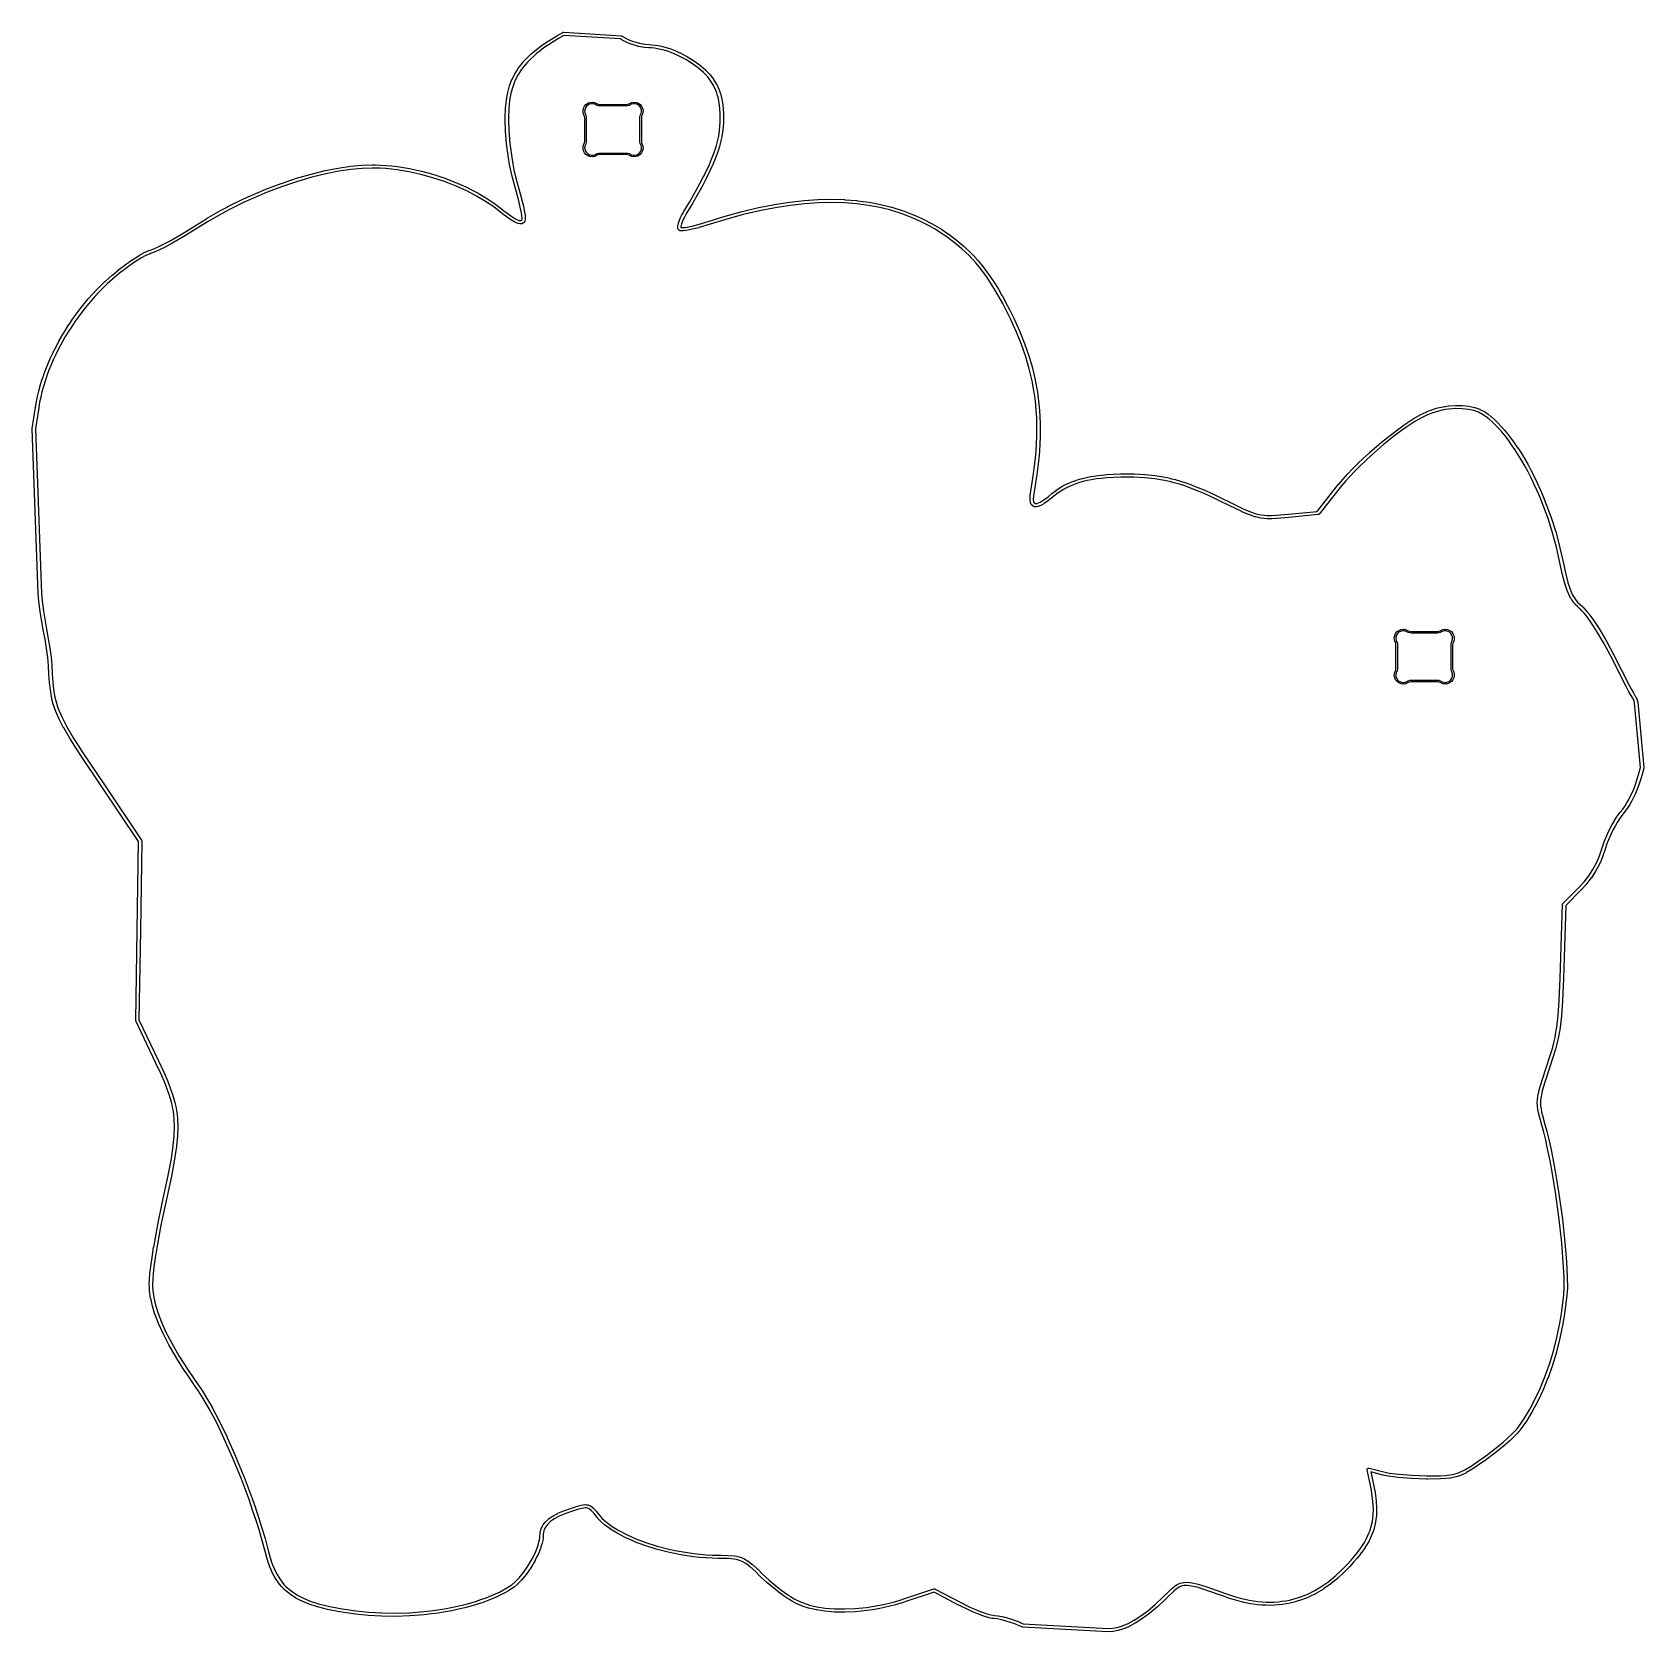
# Model space of a CAD drawing. Extents: x 95.2 to 194.5, y -137 to -38.4.
import ezdxf

# ---------------------------------------------------------------- set-up
doc = ezdxf.new("R2010")
doc.units = 0
doc.layers.add('BLACK', color=7, linetype='CONTINUOUS')

msp = doc.modelspace()

# ---------------------------------------------------------------- linework, layer by layer
at = {"layer": 'BLACK', "linetype": 'CONTINUOUS'}
for p, q in [((127.199215, -38.823514), (127.537063, -38.619699)), ((127.537063, -38.619699), (127.538269, -38.619124)), ((127.538269, -38.619124), (127.539364, -38.618352)), ((127.539364, -38.618352), (127.901179, -38.413028)), ((127.974087, -38.601613), (127.639234, -38.791637)), ((127.901179, -38.413028), (127.919094, -38.405071)), ((127.919094, -38.405071), (127.928264, -38.403932)), ((127.928264, -38.403932), (127.937005, -38.400919)), ((127.937005, -38.400919), (127.956594, -38.400184)), ((127.956594, -38.400184), (131.492642, -38.614878)), ((131.453686, -38.81288), (127.974087, -38.601613)), ((131.492642, -38.614878), (131.511998, -38.617978)), ((131.511998, -38.617978), (131.518001, -38.620902)), ((131.518001, -38.620902), (131.524556, -38.622185)), ((131.524556, -38.622185), (131.541874, -38.631371)), ((131.541874, -38.631371), (131.598783, -38.669136)), ((131.598783, -38.669136), (131.738612, -38.751187)), ((125.958045, -39.736542), (126.156074, -39.565811)), ((126.285209, -39.718545), (126.090171, -39.886698)), ((126.156074, -39.565811), (126.157652, -39.564699)), ((126.157652, -39.564699), (126.159033, -39.563358)), ((126.159033, -39.563358), (126.382566, -39.385143)), ((126.505834, -39.542649), (126.285209, -39.718545)), ((126.382566, -39.385143), (126.384084, -39.384159)), ((126.384084, -39.384159), (126.385426, -39.382946)), ((126.385426, -39.382946), (126.625246, -39.205502)), ((126.742847, -39.367282), (126.505834, -39.542649)), ((126.625246, -39.205502), (126.626703, -39.20463)), ((126.626703, -39.20463), (126.627996, -39.203539)), ((126.627996, -39.203539), (126.901321, -39.015252)), ((127.013466, -39.180858), (126.742847, -39.367282)), ((126.901321, -39.015252), (126.902695, -39.014491)), ((126.902695, -39.014491), (126.90393, -39.013514)), ((126.90393, -39.013514), (127.19675, -38.82505)), ((127.303779, -38.994008), (127.013466, -39.180858)), ((127.19675, -38.82505), (127.198048, -38.824384)), ((127.198048, -38.824384), (127.199215, -38.823514)), ((127.639234, -38.791637), (127.303779, -38.994008)), ((131.490503, -38.837312), (131.453686, -38.81288)), ((131.492946, -38.838607), (131.490503, -38.837312)), ((131.495186, -38.840237), (131.492946, -38.838607)), ((131.640156, -38.925305), (131.495186, -38.840237)), ((131.643077, -38.926653), (131.640156, -38.925305)), ((131.645792, -38.928373), (131.643077, -38.926653)), ((131.805456, -39.00877), (131.645792, -38.928373)), ((131.738612, -38.751187), (131.892888, -38.828871)), ((131.808086, -39.009785), (131.805456, -39.00877)), ((131.81055, -39.011158), (131.808086, -39.009785)), ((131.991665, -39.089921), (131.81055, -39.011158)), ((131.892888, -38.828871), (132.06905, -38.90548)), ((131.994142, -39.09072), (131.991665, -39.089921)), ((131.996476, -39.091866), (131.994142, -39.09072)), ((132.186216, -39.162917), (131.996476, -39.091866)), ((132.06905, -38.90548), (132.25294, -38.97434)), ((132.189732, -39.163853), (132.186216, -39.162917)), ((132.193116, -39.165219), (132.189732, -39.163853)), ((132.574742, -39.27725), (132.193116, -39.165219)), ((132.25294, -38.97434), (132.626319, -39.083951)), ((132.579611, -39.278173), (132.574742, -39.27725)), ((132.584367, -39.279565), (132.579611, -39.278173)), ((132.924947, -39.343834), (132.584367, -39.279565)), ((132.626319, -39.083951), (132.956409, -39.14624)), ((132.930656, -39.344339), (132.924947, -39.343834)), ((132.936289, -39.345308), (132.930656, -39.344339)), ((133.209255, -39.365016), (132.936289, -39.345308)), ((132.956409, -39.14624), (133.221664, -39.165392)), ((133.211251, -39.364963), (133.209255, -39.365016)), ((133.213235, -39.365224), (133.211251, -39.364963)), ((133.368707, -39.370234), (133.213235, -39.365224)), ((133.221664, -39.165392), (133.378134, -39.170435)), ((133.547995, -39.386758), (133.368707, -39.370234)), ((133.378134, -39.170435), (133.381098, -39.170823)), ((133.381098, -39.170823), (133.38409, -39.170805)), ((133.38409, -39.170805), (133.569165, -39.187862)), ((133.733078, -39.414473), (133.547995, -39.386758)), ((133.569165, -39.187862), (133.571959, -39.188399)), ((133.571959, -39.188399), (133.574796, -39.188543)), ((133.574796, -39.188543), (133.765286, -39.217066)), ((133.935788, -39.455842), (133.733078, -39.414473)), ((133.765286, -39.217066), (133.767847, -39.217711)), ((133.767847, -39.217711), (133.770473, -39.217983)), ((133.770473, -39.217983), (133.978209, -39.260378)), ((134.142745, -39.508825), (133.935788, -39.455842)), ((133.978209, -39.260378), (133.980567, -39.261106)), ((133.980567, -39.261106), (133.983014, -39.261482)), ((133.983014, -39.261482), (134.194591, -39.315648)), ((134.363031, -39.57622), (134.142745, -39.508825)), ((134.194591, -39.315648), (134.196772, -39.316441)), ((134.196772, -39.316441), (134.199045, -39.316899)), ((134.199045, -39.316899), (134.423643, -39.385613)), ((134.585148, -39.654999), (134.363031, -39.57622)), ((134.423643, -39.385613), (134.425674, -39.38646)), ((134.425674, -39.38646), (134.427815, -39.38699)), ((134.427815, -39.38699), (134.653963, -39.467199)), ((134.8137, -39.747007), (134.585148, -39.654999)), ((134.653963, -39.467199), (134.655869, -39.468094)), ((134.655869, -39.468094), (134.657879, -39.468682)), ((134.657879, -39.468682), (134.890266, -39.562232)), ((134.890266, -39.562232), (134.892071, -39.563174)), ((134.892071, -39.563174), (134.893994, -39.563822)), ((134.893994, -39.563822), (135.12509, -39.667923)), ((135.12509, -39.667923), (135.127644, -39.66939)), ((135.127644, -39.66939), (135.130384, -39.670497)), ((135.130384, -39.670497), (135.584285, -39.908026)), ((125.062875, -40.773976), (125.176663, -40.603586)), ((125.176663, -40.603586), (125.178209, -40.6017)), ((125.178209, -40.6017), (125.179468, -40.599598)), ((125.179468, -40.599598), (125.305438, -40.429541)), ((125.341626, -40.71669), (125.230565, -40.882998)), ((125.305438, -40.429541), (125.307038, -40.427773)), ((125.307038, -40.427773), (125.308361, -40.425785)), ((125.308361, -40.425785), (125.445188, -40.258356)), ((125.464739, -40.550489), (125.341626, -40.71669)), ((125.445188, -40.258356), (125.446825, -40.256711)), ((125.446825, -40.256711), (125.448199, -40.254841)), ((125.448199, -40.254841), (125.600424, -40.085232)), ((125.598588, -40.386704), (125.464739, -40.550489)), ((125.747774, -40.220483), (125.598588, -40.386704)), ((125.600424, -40.085232), (125.602074, -40.083721)), ((125.602074, -40.083721), (125.603473, -40.081984)), ((125.603473, -40.081984), (125.767868, -39.914465)), ((125.909114, -40.056076), (125.747774, -40.220483)), ((125.767868, -39.914465), (125.76951, -39.91309)), ((125.76951, -39.91309), (125.770925, -39.91148)), ((125.770925, -39.91148), (125.955027, -39.739253)), ((126.090171, -39.886698), (125.909114, -40.056076)), ((125.955027, -39.739253), (125.95664, -39.738016)), ((125.95664, -39.738016), (125.958045, -39.736542)), ((135.04025, -39.84906), (134.8137, -39.747007)), ((135.488111, -40.083427), (135.04025, -39.84906)), ((135.90426, -40.344178), (135.488111, -40.083427)), ((135.584285, -39.908026), (135.587533, -39.910155)), ((135.587533, -39.910155), (135.591015, -39.911887)), ((135.591015, -39.911887), (136.013831, -40.176815)), ((136.272738, -40.618171), (135.90426, -40.344178)), ((136.013831, -40.176815), (136.016985, -40.179252)), ((136.016985, -40.179252), (136.020405, -40.181308)), ((136.020405, -40.181308), (136.395491, -40.460215)), ((136.583528, -40.893206), (136.272738, -40.618171)), ((136.395491, -40.460215), (136.398644, -40.46308)), ((136.398644, -40.46308), (136.402093, -40.465575)), ((136.402093, -40.465575), (136.719591, -40.746547)), ((124.509022, -42.116815), (124.62221, -41.710396)), ((124.62221, -41.710396), (124.623921, -41.705979)), ((124.623921, -41.705979), (124.625174, -41.701421)), ((124.625174, -41.701421), (124.769836, -41.324172)), ((124.769836, -41.324172), (124.772044, -41.319762)), ((124.772044, -41.319762), (124.773812, -41.315158)), ((124.773812, -41.315158), (124.952752, -40.958248)), ((124.954811, -41.400384), (124.81361, -41.768604)), ((124.952752, -40.958248), (124.954749, -40.955083)), ((124.954749, -40.955083), (124.956344, -40.951706)), ((125.129866, -41.051223), (124.954811, -41.400384)), ((124.956344, -40.951706), (125.060234, -40.778151)), ((125.060234, -40.778151), (125.061707, -40.776162)), ((125.061707, -40.776162), (125.062875, -40.773976)), ((125.230565, -40.882998), (125.129866, -41.051223)), ((136.833203, -41.159905), (136.583528, -40.893206)), ((136.719591, -40.746547), (136.722792, -40.749995)), ((136.722792, -40.749995), (136.726321, -40.753092)), ((136.726321, -40.753092), (136.982842, -41.027103)), ((137.024009, -41.412911), (136.833203, -41.159905)), ((136.982842, -41.027103), (136.986081, -41.031327)), ((136.986081, -41.031327), (136.98968, -41.035234)), ((136.98968, -41.035234), (137.186682, -41.296455)), ((137.188649, -41.683321), (137.024009, -41.412911)), ((137.186682, -41.296455), (137.189267, -41.300691)), ((137.336304, -41.989354), (137.188649, -41.683321)), ((137.189267, -41.300691), (137.192256, -41.304663)), ((137.192256, -41.304663), (137.362013, -41.583478)), ((137.362013, -41.583478), (137.364125, -41.587865)), ((137.364125, -41.587865), (137.366664, -41.592027)), ((137.366664, -41.592027), (137.518291, -41.906292)), ((124.37014, -43.081763), (124.422879, -42.579909)), ((124.422879, -42.579909), (124.423676, -42.576031)), ((124.423676, -42.576031), (124.424015, -42.572088)), ((124.424015, -42.572088), (124.50704, -42.125371)), ((124.50704, -42.125371), (124.508262, -42.121149)), ((124.508262, -42.121149), (124.509022, -42.116815)), ((124.621369, -42.604746), (124.569403, -43.099245)), ((124.702867, -42.166243), (124.621369, -42.604746)), ((124.81361, -41.768604), (124.702867, -42.166243)), ((129.572606, -42.725845), (129.711551, -42.710748)), ((129.711551, -42.710748), (129.849815, -42.731164)), ((132.15016, -42.731072), (132.288448, -42.710653)), ((132.288448, -42.710653), (132.427416, -42.725752)), ((137.395563, -42.144817), (137.336304, -41.989354)), ((137.446906, -42.307119), (137.395563, -42.144817)), ((137.49209, -42.48475), (137.446906, -42.307119)), ((137.529009, -42.672383), (137.49209, -42.48475)), ((137.518291, -41.906292), (137.51976, -41.9103)), ((137.51976, -41.9103), (137.521668, -41.914128)), ((137.521668, -41.914128), (137.583475, -42.076276)), ((137.560584, -42.892664), (137.529009, -42.672383)), ((137.583475, -42.076276), (137.584236, -42.079072)), ((137.584236, -42.079072), (137.585376, -42.081733)), ((137.585376, -42.081733), (137.638459, -42.249535)), ((137.638459, -42.249535), (137.639052, -42.252342)), ((137.639052, -42.252342), (137.64003, -42.255044)), ((137.64003, -42.255044), (137.686595, -42.438104)), ((137.686595, -42.438104), (137.687008, -42.44082)), ((137.687008, -42.44082), (137.6878, -42.44345)), ((137.6878, -42.44345), (137.725747, -42.636309)), ((137.725747, -42.636309), (137.725996, -42.638901)), ((137.725996, -42.638901), (137.726616, -42.641426)), ((137.726616, -42.641426), (137.758896, -42.866629)), ((124.348794, -43.670451), (124.348972, -43.668627)), ((124.348874, -43.819421), (124.348794, -43.670451)), ((124.348859, -43.666802), (124.369657, -43.088619)), ((124.348972, -43.668627), (124.348859, -43.666802)), ((124.369657, -43.088619), (124.370117, -43.085206)), ((124.370117, -43.085206), (124.37014, -43.081763)), ((124.569403, -43.099245), (124.548794, -43.672157)), ((124.548794, -43.672157), (124.548873, -43.817508)), ((129.152071, -43.227054), (129.178254, -43.089766)), ((129.161341, -43.366509), (129.152071, -43.227054)), ((129.205465, -43.499124), (129.161341, -43.366509)), ((129.178254, -43.089766), (129.238198, -42.963511)), ((129.205464, -43.499125), (129.205465, -43.499124)), ((129.220087, -43.5295), (129.205464, -43.499125)), ((129.239952, -43.593931), (129.220087, -43.5295)), ((129.238198, -42.963511), (129.328032, -42.856443)), ((129.249996, -43.660603), (129.239952, -43.593931)), ((129.2555, -43.175638), (129.24847, -43.290681)), ((129.24847, -43.290681), (129.270666, -43.403782)), ((129.249994, -43.694314), (129.249996, -43.660603)), ((129.250002, -43.694314), (129.249994, -43.694314)), ((129.250002, -43.694316), (129.250002, -43.694314)), ((129.250002, -45.1), (129.250002, -43.694316)), ((129.291303, -43.066082), (129.2555, -43.175638)), ((129.270666, -43.403782), (129.29557, -43.455752)), ((129.353567, -42.969089), (129.291303, -43.066082)), ((129.29557, -43.455752), (129.295569, -43.455752)), ((129.295569, -43.455752), (129.32558, -43.532252)), ((129.32558, -43.532252), (129.343857, -43.61237)), ((129.328032, -42.856443), (129.441954, -42.775478)), ((129.343857, -43.61237), (129.349988, -43.69425)), ((129.349988, -43.69425), (129.350002, -43.694316)), ((129.350002, -43.694316), (129.350002, -45.1)), ((129.438269, -42.890923), (129.353567, -42.969089)), ((129.53994, -42.836633), (129.438269, -42.890923)), ((129.441954, -42.775478), (129.572606, -42.725845)), ((129.652013, -42.809724), (129.53994, -42.836633)), ((129.767249, -42.811936), (129.652013, -42.809724)), ((129.878207, -42.843124), (129.767249, -42.811936)), ((129.849815, -42.731164), (129.978012, -42.785579)), ((129.928014, -42.872113), (129.878207, -42.843124)), ((129.928064, -42.872029), (129.928014, -42.872113)), ((129.928141, -42.872045), (129.928064, -42.872029)), ((130.015642, -42.913317), (129.928141, -42.872045)), ((129.978012, -42.785579), (129.978515, -42.785689)), ((129.978515, -42.785689), (129.978516, -42.785689)), ((129.978516, -42.785689), (129.978517, -42.78569)), ((129.978517, -42.78569), (129.978526, -42.785674)), ((129.978526, -42.785674), (130.012873, -42.805706)), ((130.012873, -42.805706), (130.087503, -42.833168)), ((130.109097, -42.938627), (130.015642, -42.913317)), ((130.087503, -42.833168), (130.165792, -42.84712)), ((130.205543, -42.947158), (130.109097, -42.938627)), ((130.165792, -42.84712), (130.205553, -42.847158)), ((130.205549, -42.947159), (130.205543, -42.947157)), ((130.205543, -42.947157), (130.205543, -42.947158)), ((131.794449, -42.947159), (130.205549, -42.947159)), ((130.205553, -42.847158), (130.205556, -42.847159)), ((130.205556, -42.847159), (131.794454, -42.847159)), ((131.794454, -42.947159), (131.794449, -42.947159)), ((131.794454, -42.847159), (131.794457, -42.847159)), ((131.79462, -42.947125), (131.794454, -42.947159)), ((131.794457, -42.847159), (131.794459, -42.847159)), ((131.794459, -42.847141), (131.834219, -42.84711)), ((131.794459, -42.847159), (131.794459, -42.847141)), ((131.890899, -42.938626), (131.79462, -42.947125)), ((131.834219, -42.84711), (131.912509, -42.833171)), ((131.98436, -42.913328), (131.890899, -42.938626)), ((131.912509, -42.833171), (131.98714, -42.805717)), ((132.071936, -42.872031), (131.98436, -42.913328)), ((131.98714, -42.805717), (132.021488, -42.785689)), ((132.021488, -42.785689), (132.021493, -42.785687)), ((132.021493, -42.785687), (132.15016, -42.731072)), ((132.071938, -42.87203), (132.071936, -42.87203)), ((132.071936, -42.87203), (132.071936, -42.872031)), ((132.071939, -42.87203), (132.071938, -42.87203)), ((132.121756, -42.843035), (132.071939, -42.87203)), ((132.232738, -42.811841), (132.121756, -42.843035)), ((132.347998, -42.809629), (132.232738, -42.811841)), ((132.460095, -42.836543), (132.347998, -42.809629)), ((132.427416, -42.725752), (132.558091, -42.775394)), ((132.561787, -42.890845), (132.460095, -42.836543)), ((132.558091, -42.775394), (132.672033, -42.856373)), ((132.646507, -42.969027), (132.561787, -42.890845)), ((132.708783, -43.066041), (132.646507, -42.969027)), ((132.65, -43.694314), (132.656137, -43.612369)), ((132.65, -43.694316), (132.65, -43.694314)), ((132.65, -45.1), (132.65, -43.694316)), ((132.656137, -43.612369), (132.674415, -43.53225)), ((132.672033, -42.856373), (132.761882, -42.963459)), ((132.674415, -43.53225), (132.704426, -43.455748)), ((132.704426, -43.455748), (132.704433, -43.455751)), ((132.704433, -43.455751), (132.704638, -43.455535)), ((132.704638, -43.455535), (132.729425, -43.403812)), ((132.744594, -43.17562), (132.708783, -43.066041)), ((132.729425, -43.403812), (132.751626, -43.290687)), ((132.751626, -43.290687), (132.744594, -43.17562)), ((132.760042, -43.593929), (132.749998, -43.660601)), ((132.749998, -43.660601), (132.75, -43.694313)), ((132.75, -43.694313), (132.75, -43.694314)), ((132.75, -43.694314), (132.75, -43.694316)), ((132.75, -43.694316), (132.75, -45.1)), ((132.779908, -43.529497), (132.760042, -43.593929)), ((132.761882, -42.963459), (132.821837, -43.089736)), ((132.79452, -43.499141), (132.779908, -43.529497)), ((132.794538, -43.499124), (132.79452, -43.499141)), ((132.794621, -43.499164), (132.794538, -43.499124)), ((132.838752, -43.366526), (132.794621, -43.499164)), ((132.821837, -43.089736), (132.848024, -43.227048)), ((132.848024, -43.227048), (132.838752, -43.366526)), ((137.583209, -43.129871), (137.560584, -42.892664)), ((137.599164, -43.435544), (137.583209, -43.129871)), ((137.604277, -43.77209), (137.599164, -43.435544)), ((137.758896, -42.866629), (137.759, -42.868995)), ((137.759, -42.868995), (137.759456, -42.871322)), ((137.759456, -42.871322), (137.78251, -43.113022)), ((137.78251, -43.113022), (137.782503, -43.115174)), ((137.782503, -43.115174), (137.782826, -43.117305)), ((137.782826, -43.117305), (137.798988, -43.426954)), ((137.798988, -43.426954), (137.798902, -43.428808)), ((137.798902, -43.428808), (137.799112, -43.430648)), ((137.799112, -43.430648), (137.804278, -43.770691)), ((124.349052, -43.821222), (124.348874, -43.819421)), ((124.348941, -43.823028), (124.349052, -43.821222)), ((124.372451, -44.464833), (124.348941, -43.823028)), ((124.372778, -44.467248), (124.372451, -44.464833)), ((124.372747, -44.469689), (124.372778, -44.467248)), ((124.44139, -45.272815), (124.372747, -44.469689)), ((124.548873, -43.817508), (124.572227, -44.455076)), ((124.572227, -44.455076), (124.640474, -45.253567)), ((137.490531, -44.891186), (137.533445, -44.657536)), ((137.533445, -44.657536), (137.565667, -44.428502)), ((137.565667, -44.428502), (137.60085, -43.969967)), ((137.60085, -43.969967), (137.604277, -43.77209)), ((137.730534, -44.691602), (137.686871, -44.929331)), ((137.730709, -44.689509), (137.730534, -44.691602)), ((137.731204, -44.687469), (137.730709, -44.689509)), ((137.764157, -44.453239), (137.731204, -44.687469)), ((137.764288, -44.450075), (137.764157, -44.453239)), ((137.764839, -44.446958), (137.764288, -44.450075)), ((137.800491, -43.982315), (137.764839, -44.446958)), ((137.800769, -43.976396), (137.800426, -43.979346)), ((137.800426, -43.979346), (137.800491, -43.982315)), ((137.804275, -43.773942), (137.800769, -43.976396)), ((137.804278, -43.770691), (137.804143, -43.772313)), ((137.804143, -43.772313), (137.804275, -43.773942)), ((124.441795, -45.275002), (124.44139, -45.272815)), ((124.441866, -45.277229), (124.441795, -45.275002)), ((124.555041, -46.145202), (124.441866, -45.277229)), ((124.640474, -45.253567), (124.753134, -46.117589)), ((129.152045, -45.567291), (129.161332, -45.427818)), ((129.178218, -45.7046), (129.152045, -45.567291)), ((129.161332, -45.427818), (129.205454, -45.295267)), ((129.205454, -45.295267), (129.205465, -45.29519)), ((129.205465, -45.29519), (129.205466, -45.29519)), ((129.205466, -45.29519), (129.220089, -45.264815)), ((129.220089, -45.264815), (129.239957, -45.200385)), ((129.239957, -45.200385), (129.250003, -45.133713)), ((129.270664, -45.390551), (129.24845, -45.503665)), ((129.24845, -45.503665), (129.25547, -45.618725)), ((129.250002, -45.100001), (129.250002, -45.1)), ((129.250003, -45.133713), (129.250002, -45.100001)), ((129.25547, -45.618725), (129.291269, -45.7283)), ((129.295579, -45.338577), (129.270664, -45.390551)), ((129.295569, -45.338566), (129.295566, -45.338568)), ((129.295566, -45.338568), (129.295566, -45.338571)), ((129.295566, -45.338571), (129.295579, -45.338577)), ((129.325582, -45.262066), (129.295569, -45.338566)), ((129.343863, -45.181948), (129.325582, -45.262066)), ((129.350002, -45.100001), (129.343863, -45.181948)), ((129.350002, -45.1), (129.350002, -45.100001)), ((132.650001, -45.100008), (132.65, -45.1)), ((132.65614, -45.181947), (132.650001, -45.100008)), ((132.674421, -45.262065), (132.65614, -45.181947)), ((132.704434, -45.338565), (132.674421, -45.262065)), ((132.704433, -45.338566), (132.704434, -45.338565)), ((132.704435, -45.338568), (132.704433, -45.338566)), ((132.704436, -45.33857), (132.704435, -45.338568)), ((132.729352, -45.390545), (132.704436, -45.33857)), ((132.708746, -45.728306), (132.744547, -45.618728)), ((132.751567, -45.503663), (132.729352, -45.390545)), ((132.744547, -45.618728), (132.751567, -45.503663)), ((132.75, -45.1), (132.750001, -45.1)), ((132.750001, -45.1), (132.75, -45.133712)), ((132.75, -45.133712), (132.760046, -45.200384)), ((132.760046, -45.200384), (132.779914, -45.264815)), ((132.779914, -45.264815), (132.794537, -45.29519)), ((132.794537, -45.29519), (132.794537, -45.295196)), ((132.794537, -45.295196), (132.838684, -45.427815)), ((132.847971, -45.567291), (132.821797, -45.704604)), ((132.838684, -45.427815), (132.847971, -45.567291)), ((137.189558, -45.92463), (137.28609, -45.648965)), ((137.28609, -45.648965), (137.368679, -45.382674)), ((137.368679, -45.382674), (137.435558, -45.133828)), ((137.435558, -45.133828), (137.490531, -44.891186)), ((137.560267, -45.440104), (137.476579, -45.709937)), ((137.560652, -45.438226), (137.560267, -45.440104)), ((137.561328, -45.436436), (137.560652, -45.438226)), ((137.629219, -45.183826), (137.561328, -45.436436)), ((137.629545, -45.181857), (137.629219, -45.183826)), ((137.630174, -45.179967), (137.629545, -45.181857)), ((137.686044, -44.933362), (137.630174, -45.179967)), ((137.6863, -44.931317), (137.686044, -44.933362)), ((137.686871, -44.929331), (137.6863, -44.931317)), ((114.065886, -46.7746), (114.817008, -46.665176)), ((114.817008, -46.665176), (114.81966, -46.665052)), ((114.81966, -46.665052), (114.82226, -46.664553)), ((114.82226, -46.664553), (115.513122, -46.60098)), ((115.513122, -46.60098), (115.51602, -46.600998)), ((115.51602, -46.600998), (115.5189, -46.600616)), ((115.5189, -46.600616), (116.147921, -46.579313)), ((116.147921, -46.579313), (116.149926, -46.579442)), ((116.149926, -46.579442), (116.151924, -46.579258)), ((116.151924, -46.579258), (116.323797, -46.580322)), ((116.323797, -46.580322), (116.325018, -46.580449)), ((116.325018, -46.580449), (116.326247, -46.580367)), ((116.326247, -46.580367), (116.659527, -46.5906)), ((116.659527, -46.5906), (116.661059, -46.590798)), ((116.661059, -46.590798), (116.662605, -46.590742)), ((116.662605, -46.590742), (117.000159, -46.61153)), ((117.000159, -46.61153), (117.001637, -46.611768)), ((117.001637, -46.611768), (117.003134, -46.611758)), ((117.003134, -46.611758), (117.354698, -46.643957)), ((117.354698, -46.643957), (117.356125, -46.64423)), ((117.356125, -46.64423), (117.35758, -46.644263)), ((117.35758, -46.644263), (117.712086, -46.68712)), ((124.555446, -46.146951), (124.555041, -46.145202)), ((124.555567, -46.148738), (124.555446, -46.146951)), ((124.622655, -46.550645), (124.555567, -46.148738)), ((124.62302, -46.551999), (124.622655, -46.550645)), ((124.623154, -46.553397), (124.62302, -46.551999)), ((124.696119, -46.926016), (124.623154, -46.553397)), ((124.753134, -46.117589), (124.819693, -46.516328)), ((124.819693, -46.516328), (124.891981, -46.885493)), ((129.238161, -45.830876), (129.178218, -45.7046)), ((129.328003, -45.937962), (129.238161, -45.830876)), ((129.291269, -45.7283), (129.353536, -45.82531)), ((129.441939, -46.01894), (129.328003, -45.937962)), ((129.353536, -45.82531), (129.438248, -45.90349)), ((129.438248, -45.90349), (129.539933, -45.957789)), ((129.572609, -46.06858), (129.441939, -46.01894)), ((129.539933, -45.957789), (129.652022, -45.9847)), ((129.711573, -46.083674), (129.572609, -46.06858)), ((129.652022, -45.9847), (129.767276, -45.982484)), ((129.849854, -46.063249), (129.711573, -46.083674)), ((129.767276, -45.982484), (129.878247, -45.951284)), ((129.978501, -46.008629), (129.849854, -46.063249)), ((129.878247, -45.951284), (129.92806, -45.922287)), ((129.92806, -45.922287), (129.928075, -45.922283)), ((129.928075, -45.922283), (130.015636, -45.880982)), ((129.978519, -46.008626), (129.978501, -46.008629)), ((130.012867, -45.988594), (129.978519, -46.008627)), ((129.978519, -46.008627), (129.978519, -46.008626)), ((130.087499, -45.96113), (130.012867, -45.988594)), ((130.015636, -45.880982), (130.109095, -45.855671)), ((130.165791, -45.947177), (130.087499, -45.96113)), ((130.109095, -45.855671), (130.205544, -45.847139)), ((130.205453, -45.947139), (130.165791, -45.947177)), ((130.205549, -45.947158), (130.205453, -45.947139)), ((130.205544, -45.847139), (130.205544, -45.847158)), ((130.205544, -45.847158), (130.205545, -45.847158)), ((130.205545, -45.847158), (130.205549, -45.847158)), ((130.205549, -45.847158), (131.794453, -45.847158)), ((130.205554, -45.947158), (130.205549, -45.947158)), ((131.794453, -45.947158), (130.205554, -45.947158)), ((131.794453, -45.847158), (131.794456, -45.847158)), ((131.794456, -45.947157), (131.794453, -45.947158)), ((131.794456, -45.847158), (131.890901, -45.855672)), ((131.794458, -45.947158), (131.794456, -45.947157)), ((131.834221, -45.947189), (131.794458, -45.947158)), ((131.912516, -45.961126), (131.834221, -45.947189)), ((131.890901, -45.855672), (131.984366, -45.880966)), ((131.987155, -45.988578), (131.912516, -45.961126)), ((131.984366, -45.880966), (132.071947, -45.922259)), ((132.021418, -46.008554), (131.987155, -45.988578)), ((132.021482, -46.008625), (132.021418, -46.008554)), ((132.021474, -46.008638), (132.021482, -46.008625)), ((132.150144, -46.063265), (132.021474, -46.008638)), ((132.071947, -45.922259), (132.071933, -45.922284)), ((132.071933, -45.922284), (132.071936, -45.922287)), ((132.071936, -45.922287), (132.071942, -45.922289)), ((132.071942, -45.922289), (132.07194, -45.922292)), ((132.07194, -45.922292), (132.071965, -45.92232)), ((132.071965, -45.92232), (132.121748, -45.9513)), ((132.121748, -45.9513), (132.232724, -45.982501)), ((132.288429, -46.08369), (132.150144, -46.063265)), ((132.232724, -45.982501), (132.347981, -45.984716)), ((132.427397, -46.068595), (132.288429, -46.08369)), ((132.347981, -45.984716), (132.460075, -45.957805)), ((132.55807, -46.018953), (132.427397, -46.068595)), ((132.460075, -45.957805), (132.561763, -45.903503)), ((132.672009, -45.937973), (132.55807, -46.018953)), ((132.561763, -45.903503), (132.646478, -45.82532)), ((132.646478, -45.82532), (132.708746, -45.728306)), ((132.761853, -45.830884), (132.672009, -45.937973)), ((132.821797, -45.704604), (132.761853, -45.830884)), ((136.770625, -46.906153), (136.936518, -46.545603)), ((136.936518, -46.545603), (137.071512, -46.228274)), ((137.118824, -46.627865), (136.951768, -46.990942)), ((137.071512, -46.228274), (137.189558, -45.92463)), ((137.119298, -46.626492), (137.118824, -46.627865)), ((137.119999, -46.625212), (137.119298, -46.626492)), ((137.256155, -46.30515), (137.119999, -46.625212)), ((137.256628, -46.303639), (137.256155, -46.30515)), ((137.257339, -46.302238), (137.256628, -46.303639)), ((137.376591, -45.995492), (137.257339, -46.302238)), ((137.377048, -45.993854), (137.376591, -45.995492)), ((137.377768, -45.992307), (137.377048, -45.993854)), ((137.475447, -45.713364), (137.377768, -45.992307)), ((137.475873, -45.71161), (137.475447, -45.713364)), ((137.476579, -45.709937), (137.475873, -45.71161)), ((110.556048, -47.71653), (111.484604, -47.405966)), ((111.546101, -47.596286), (110.621369, -47.905571)), ((111.484604, -47.405966), (111.486608, -47.405508)), ((111.486608, -47.405508), (111.488517, -47.404746)), ((111.488517, -47.404746), (112.387303, -47.144564)), ((112.440848, -47.337274), (111.546101, -47.596286)), ((112.387303, -47.144564), (112.389417, -47.144171)), ((112.389417, -47.144171), (112.391447, -47.14346)), ((112.391447, -47.14346), (113.249087, -46.934584)), ((113.294204, -47.129441), (112.440848, -47.337274)), ((113.249087, -46.934584), (113.251344, -46.934264)), ((113.251344, -46.934264), (113.253527, -46.933609)), ((113.253527, -46.933609), (114.061079, -46.77542)), ((114.097144, -46.972156), (113.294204, -47.129441)), ((114.061079, -46.77542), (114.063515, -46.775187)), ((114.063515, -46.775187), (114.065886, -46.7746)), ((114.843218, -46.863468), (114.097144, -46.972156)), ((115.528553, -46.800404), (114.843218, -46.863468)), ((116.152698, -46.779266), (115.528553, -46.800404)), ((116.321326, -46.78031), (116.152698, -46.779266)), ((116.651848, -46.790458), (116.321326, -46.78031)), ((116.986386, -46.81106), (116.651848, -46.790458)), ((117.335013, -46.84299), (116.986386, -46.81106)), ((117.686688, -46.885505), (117.335013, -46.84299)), ((118.049037, -46.939715), (117.686688, -46.885505)), ((117.712086, -46.68712), (117.713468, -46.687426)), ((117.713468, -46.687426), (117.71488, -46.687498)), ((117.71488, -46.687498), (118.080004, -46.742123)), ((118.412864, -47.004442), (118.049037, -46.939715)), ((118.080004, -46.742123), (118.081343, -46.74246)), ((118.081343, -46.74246), (118.082724, -46.742568)), ((118.082724, -46.742568), (118.449211, -46.807769)), ((118.783017, -47.080654), (118.412864, -47.004442)), ((118.449211, -46.807769), (118.450517, -46.808136)), ((118.450517, -46.808136), (118.451861, -46.808278)), ((118.451861, -46.808278), (118.824671, -46.885036)), ((119.152884, -47.167112), (118.783017, -47.080654)), ((118.824671, -46.885036), (118.825947, -46.885432)), ((118.825947, -46.885432), (118.827267, -46.885607)), ((118.827267, -46.885607), (119.199673, -46.972658)), ((119.524126, -47.264215), (119.152884, -47.167112)), ((119.199673, -46.972658), (119.200919, -46.973081)), ((119.200919, -46.973081), (119.202216, -46.973288)), ((119.202216, -46.973288), (119.576019, -47.071061)), ((119.892588, -47.3709), (119.524126, -47.264215)), ((119.576019, -47.071061), (119.577239, -47.071512)), ((119.577239, -47.071512), (119.578526, -47.071751)), ((119.578526, -47.071751), (119.950061, -47.179326)), ((120.619725, -47.61234), (119.892588, -47.3709)), ((119.950061, -47.179326), (119.951868, -47.180047)), ((119.951868, -47.180047), (119.953761, -47.180476)), ((119.953761, -47.180476), (120.685203, -47.423345)), ((121.318965, -47.885534), (120.619725, -47.61234)), ((120.685203, -47.423345), (120.687579, -47.424402)), ((120.687579, -47.424402), (120.690082, -47.425107)), ((120.690082, -47.425107), (121.394212, -47.70021)), ((124.696726, -46.928041), (124.696119, -46.926016)), ((124.697017, -46.930141), (124.696726, -46.928041)), ((124.800239, -47.360146), (124.697017, -46.930141)), ((124.800672, -47.361397), (124.800239, -47.360146)), ((124.800888, -47.362699), (124.800672, -47.361397)), ((125.162449, -48.711353), (124.800888, -47.362699)), ((124.891981, -46.885493), (124.994409, -47.312189)), ((124.994409, -47.312189), (125.355905, -48.660598)), ((136.349068, -47.734925), (136.583369, -47.286436)), ((136.761188, -47.377991), (136.525839, -47.828481)), ((136.583369, -47.286436), (136.770625, -46.906153)), ((136.761636, -47.376877), (136.761188, -47.377991)), ((136.762267, -47.375863), (136.761636, -47.376877)), ((136.950636, -46.993319), (136.762267, -47.375863)), ((136.9511, -46.992082), (136.950636, -46.993319)), ((136.951768, -46.990942), (136.9511, -46.992082)), ((108.185411, -48.696246), (108.654184, -48.480885)), ((108.736784, -48.663033), (108.269804, -48.87757)), ((108.654184, -48.480885), (108.655107, -48.480566)), ((108.655107, -48.480566), (108.655958, -48.480091)), ((108.655958, -48.480091), (109.128528, -48.274012)), ((109.207555, -48.457738), (108.736784, -48.663033)), ((109.128528, -48.274012), (109.129454, -48.273712)), ((109.129454, -48.273712), (109.130319, -48.273251)), ((109.130319, -48.273251), (109.604601, -48.077315)), ((109.679626, -48.262715), (109.207555, -48.457738)), ((109.604601, -48.077315), (109.60601, -48.076888)), ((109.60601, -48.076888), (109.607324, -48.076237)), ((109.607324, -48.076237), (110.552307, -47.717864)), ((110.621369, -47.905571), (109.679626, -48.262715)), ((110.552307, -47.717864), (110.554232, -47.717342)), ((110.554232, -47.717342), (110.556048, -47.71653)), ((121.979098, -48.184556), (121.318965, -47.885534)), ((121.394212, -47.70021), (121.396569, -47.701409)), ((121.396569, -47.701409), (121.399082, -47.702262)), ((121.399082, -47.702262), (122.064121, -48.003508)), ((122.590673, -48.50298), (121.979098, -48.184556)), ((122.064121, -48.003508), (122.066492, -48.004876)), ((122.066492, -48.004876), (122.069041, -48.0059)), ((122.069041, -48.0059), (122.685596, -48.326918)), ((123.147004, -48.834578), (122.590673, -48.50298)), ((122.685596, -48.326918), (122.688006, -48.328491)), ((122.688006, -48.328491), (122.690615, -48.329717)), ((122.690615, -48.329717), (123.252029, -48.664347)), ((123.252029, -48.664347), (123.254492, -48.666164)), ((123.254492, -48.666164), (123.257181, -48.667635)), ((123.257181, -48.667635), (123.759508, -49.010291)), ((125.355905, -48.660598), (125.356077, -48.661642)), ((125.356077, -48.661642), (125.35643, -48.662642)), ((125.35643, -48.662642), (125.472053, -49.133418)), ((135.74439, -48.80804), (136.086288, -48.21296)), ((136.260161, -48.311801), (135.917414, -48.908358)), ((136.086288, -48.21296), (136.349068, -47.734925)), ((136.260552, -48.310932), (136.260161, -48.311801)), ((136.261085, -48.310155), (136.260552, -48.310932)), ((136.524838, -47.830349), (136.261085, -48.310155)), ((136.525257, -47.829369), (136.524838, -47.830349)), ((136.525839, -47.828481), (136.525257, -47.829369)), ((105.93756, -49.89383), (106.36755, -49.641778)), ((106.36755, -49.641778), (106.368481, -49.641348)), ((106.368481, -49.641348), (106.369323, -49.640763)), ((106.369323, -49.640763), (106.806459, -49.396383)), ((106.903176, -49.571444), (106.467812, -49.814834)), ((106.806459, -49.396383), (106.807383, -49.395979)), ((106.807383, -49.395979), (106.808223, -49.39542)), ((106.808223, -49.39542), (107.258868, -49.155243)), ((107.352067, -49.332203), (106.903176, -49.571444)), ((107.258868, -49.155243), (107.259792, -49.154861)), ((107.259792, -49.154861), (107.26063, -49.154327)), ((107.26063, -49.154327), (107.716773, -48.922727)), ((107.80642, -49.101512), (107.352067, -49.332203)), ((107.716773, -48.922727), (107.717688, -48.92237)), ((107.717688, -48.92237), (107.718532, -48.921855)), ((107.718532, -48.921855), (108.183646, -48.697078)), ((108.269804, -48.87757), (107.80642, -49.101512)), ((108.183646, -48.697078), (108.184564, -48.69674)), ((108.184564, -48.69674), (108.185411, -48.696246)), ((123.644084, -49.173655), (123.147004, -48.834578)), ((124.082612, -49.517074), (123.644084, -49.173655)), ((123.759508, -49.010291), (123.762031, -49.012402)), ((123.762031, -49.012402), (123.764812, -49.01417)), ((123.764812, -49.01417), (124.206526, -49.360084)), ((124.261686, -49.661449), (124.082612, -49.517074)), ((124.206526, -49.360084), (124.207039, -49.360574)), ((124.207039, -49.360574), (124.207635, -49.360965)), ((124.207635, -49.360965), (124.384798, -49.5038)), ((124.264279, -49.663149), (124.261686, -49.661449)), ((124.26662, -49.665181), (124.264279, -49.663149)), ((124.638546, -49.928829), (124.26662, -49.665181)), ((124.384798, -49.5038), (124.750542, -49.763066)), ((125.27743, -49.179515), (125.162449, -48.711353)), ((125.351448, -49.530932), (125.27743, -49.179515)), ((125.379915, -49.714363), (125.351448, -49.530932)), ((125.472053, -49.133418), (125.47229, -49.135069)), ((125.47229, -49.135069), (125.472792, -49.136659)), ((125.472792, -49.136659), (125.547707, -49.492338)), ((125.547707, -49.492338), (125.548, -49.495009)), ((125.548, -49.495009), (125.548671, -49.497612)), ((125.548671, -49.497612), (125.57815, -49.687562)), ((135.220144, -49.703249), (135.313718, -49.531019)), ((135.313718, -49.531019), (135.31473, -49.529526)), ((135.31473, -49.529526), (135.315491, -49.527891)), ((135.315491, -49.527891), (135.36052, -49.451676)), ((135.36052, -49.451676), (135.360641, -49.451509)), ((135.360641, -49.451509), (135.360731, -49.45132)), ((135.360731, -49.45132), (135.74439, -48.80804)), ((135.488604, -49.628065), (135.397112, -49.796464)), ((135.532572, -49.553646), (135.488604, -49.628065)), ((135.916591, -48.909764), (135.532572, -49.553646)), ((135.916939, -48.909023), (135.916591, -48.909764)), ((135.917414, -48.908358), (135.916939, -48.909023)), ((137.903791, -49.747183), (138.958413, -49.454722)), ((139.010075, -49.647942), (137.958832, -49.939466)), ((138.958413, -49.454722), (138.960233, -49.454404)), ((138.960233, -49.454404), (138.961984, -49.453802)), ((138.961984, -49.453802), (139.974147, -49.212924)), ((140.018555, -49.407941), (139.010075, -49.647942)), ((139.974147, -49.212924), (139.976072, -49.212661)), ((139.976072, -49.212661), (139.977937, -49.212099)), ((139.977937, -49.212099), (140.949288, -49.020397)), ((140.986017, -49.217006), (140.018555, -49.407941)), ((140.949288, -49.020397), (140.951322, -49.020199)), ((140.951322, -49.020199), (140.9533, -49.01969)), ((140.9533, -49.01969), (141.885497, -48.874886)), ((141.914079, -49.072844), (140.986017, -49.217006)), ((141.885497, -48.874886), (141.887635, -48.874766)), ((141.887635, -48.874766), (141.889734, -48.87432)), ((141.889734, -48.87432), (142.784435, -48.774279)), ((142.804431, -48.97329), (141.914079, -49.072844)), ((142.784435, -48.774279), (142.786678, -48.774249)), ((142.786678, -48.774249), (142.788895, -48.773881)), ((142.788895, -48.773881), (143.647762, -48.716625)), ((143.658728, -48.916337), (142.804431, -48.97329)), ((143.647762, -48.716625), (143.650102, -48.716698)), ((143.650102, -48.716698), (143.65244, -48.716422)), ((143.65244, -48.716422), (144.477123, -48.700138)), ((144.478632, -48.900148), (143.658728, -48.916337)), ((144.477123, -48.700138), (144.479564, -48.700329)), ((145.265784, -48.923057), (144.478632, -48.900148)), ((144.479564, -48.700329), (144.482006, -48.700161)), ((144.482006, -48.700161), (145.274137, -48.723215)), ((146.021808, -48.983598), (145.265784, -48.923057)), ((145.274137, -48.723215), (145.276665, -48.723538)), ((145.276665, -48.723538), (145.27921, -48.723492)), ((145.27921, -48.723492), (146.040399, -48.784447)), ((146.748309, -49.080507), (146.021808, -48.983598)), ((146.040399, -48.784447), (146.043, -48.784915)), ((146.043, -48.784915), (146.045638, -48.785006)), ((146.045638, -48.785006), (146.777452, -48.882623)), ((147.446834, -49.212735), (146.748309, -49.080507)), ((146.777452, -48.882623), (146.78011, -48.883247)), ((146.78011, -48.883247), (146.782829, -48.88349)), ((146.782829, -48.88349), (147.486798, -49.016749)), ((148.118915, -49.379471), (147.446834, -49.212735)), ((147.486798, -49.016749), (147.489493, -49.017539)), ((147.489493, -49.017539), (147.492277, -49.017946)), ((147.492277, -49.017946), (148.169863, -49.186048)), ((148.765967, -49.580129), (148.118915, -49.379471)), ((148.169863, -49.186048), (148.172581, -49.187013)), ((148.172581, -49.187013), (148.175403, -49.187593)), ((148.175403, -49.187593), (148.828005, -49.389971)), ((149.389329, -49.814365), (148.765967, -49.580129)), ((148.828005, -49.389971), (148.830721, -49.391116)), ((148.830721, -49.391116), (148.83356, -49.391875)), ((148.83356, -49.391875), (149.462485, -49.628202)), ((149.462485, -49.628202), (149.465164, -49.629521)), ((149.465164, -49.629521), (149.468006, -49.630466)), ((149.468006, -49.630466), (150.074467, -49.900655)), ((104.443286, -50.831388), (105.12964, -50.401718)), ((105.236317, -50.570895), (104.547614, -51.002035)), ((105.12964, -50.401718), (105.527441, -50.14575)), ((105.236809, -50.570514), (105.236317, -50.570895)), ((105.237367, -50.570229), (105.236809, -50.570514)), ((105.63479, -50.314502), (105.237367, -50.570229)), ((105.527441, -50.14575), (105.528376, -50.14527)), ((105.528376, -50.14527), (105.529213, -50.144636)), ((105.529213, -50.144636), (105.93579, -49.894892)), ((106.039598, -50.065845), (105.63479, -50.314502)), ((105.93579, -49.894892), (105.936722, -49.894438)), ((105.936722, -49.894438), (105.93756, -49.89383)), ((106.467812, -49.814834), (106.039598, -50.065845)), ((124.642451, -49.931057), (124.638546, -49.928829)), ((124.646098, -49.933688), (124.642451, -49.931057)), ((124.937591, -50.103236), (124.646098, -49.933688)), ((124.750542, -49.763066), (125.032833, -49.927262)), ((124.943173, -50.105787), (124.937591, -50.103236)), ((124.948558, -50.108744), (124.943173, -50.105787)), ((125.133107, -50.187646), (124.948558, -50.108744)), ((125.032833, -49.927262), (125.20191, -49.999549)), ((125.134176, -50.187983), (125.133107, -50.187646)), ((125.134625, -50.18828), (125.134176, -50.187983)), ((125.143195, -50.190831), (125.134625, -50.18828)), ((125.1518, -50.193549), (125.143195, -50.190831)), ((125.152342, -50.193555), (125.1518, -50.193549)), ((125.153413, -50.193874), (125.152342, -50.193555)), ((125.252759, -50.213106), (125.153413, -50.193874)), ((125.20191, -49.999549), (125.276168, -50.013925)), ((125.260171, -50.213797), (125.252759, -50.213106)), ((125.262549, -50.214504), (125.260171, -50.213797)), ((125.267425, -50.214475), (125.262549, -50.214504)), ((125.272277, -50.214928), (125.267425, -50.214475)), ((125.274704, -50.214432), (125.272277, -50.214928)), ((125.282152, -50.214388), (125.274704, -50.214432)), ((125.276168, -50.013925), (125.335975, -50.007679)), ((125.375551, -50.204634), (125.282152, -50.214388)), ((125.335975, -50.007679), (125.365689, -49.992296)), ((125.365689, -49.992296), (125.369183, -49.98805)), ((125.369183, -49.98805), (125.377641, -49.969377)), ((125.391494, -50.201365), (125.375551, -50.204634)), ((125.377641, -49.969377), (125.387305, -49.922548)), ((125.390248, -49.850757), (125.379915, -49.714363)), ((125.387305, -49.922548), (125.390248, -49.850757)), ((125.392931, -50.201243), (125.391494, -50.201365)), ((125.393818, -50.200888), (125.392931, -50.201243)), ((125.394755, -50.200697), (125.393818, -50.200888)), ((125.396022, -50.200009), (125.394755, -50.200697)), ((125.411139, -50.19398), (125.396022, -50.200009)), ((125.475849, -50.160479), (125.411139, -50.19398)), ((125.492291, -50.149803), (125.475849, -50.160479)), ((125.492677, -50.149343), (125.492291, -50.149803)), ((125.493209, -50.149061), (125.492677, -50.149343)), ((125.507089, -50.135218), (125.493209, -50.149061)), ((125.532027, -50.104915), (125.507089, -50.135218)), ((125.534703, -50.10092), (125.532027, -50.104915)), ((125.536104, -50.099609), (125.534703, -50.10092)), ((125.539338, -50.094004), (125.536104, -50.099609)), ((125.54294, -50.088631), (125.539338, -50.094004)), ((125.543499, -50.086796), (125.54294, -50.088631)), ((125.545904, -50.08263), (125.543499, -50.086796)), ((125.564419, -50.041753), (125.545904, -50.08263)), ((125.56498, -50.040099), (125.564419, -50.041753)), ((125.565439, -50.039423), (125.56498, -50.040099)), ((125.567972, -50.031279), (125.565439, -50.039423)), ((125.570718, -50.023189), (125.567972, -50.031279)), ((125.570744, -50.02237), (125.570718, -50.023189)), ((125.571263, -50.020705), (125.570744, -50.02237)), ((125.584824, -49.954992), (125.571263, -50.020705)), ((125.57815, -49.687562), (125.578369, -49.691481)), ((125.578369, -49.691481), (125.579047, -49.695344)), ((125.579047, -49.695344), (125.590117, -49.84147)), ((125.585677, -49.946921), (125.584824, -49.954992)), ((125.586804, -49.938876), (125.585677, -49.946921)), ((125.590319, -49.853119), (125.586804, -49.938876)), ((125.590117, -49.84147), (125.589985, -49.847294)), ((125.589985, -49.847294), (125.590319, -49.853119)), ((134.986303, -50.368117), (134.986509, -50.365677)), ((134.987693, -50.470922), (134.986303, -50.368117)), ((134.986317, -50.364583), (134.987279, -50.356601)), ((134.986509, -50.365677), (134.986317, -50.364583)), ((134.987279, -50.356601), (134.98796, -50.348584)), ((134.989878, -50.490403), (134.987693, -50.470922)), ((134.98796, -50.348584), (134.988371, -50.34755)), ((134.988371, -50.34755), (134.988665, -50.34512)), ((134.988665, -50.34512), (135.028513, -50.16538)), ((134.99066, -50.492222), (134.989878, -50.490403)), ((134.990765, -50.494204), (134.99066, -50.492222)), ((134.997434, -50.512638), (134.990765, -50.494204)), ((135.022419, -50.564995), (134.997434, -50.512638)), ((135.022667, -50.565406), (135.022419, -50.564995)), ((135.022728, -50.565637), (135.022667, -50.565406)), ((135.023115, -50.566147), (135.022728, -50.565637)), ((135.032554, -50.581775), (135.023115, -50.566147)), ((135.028513, -50.16538), (135.030764, -50.158502)), ((135.030764, -50.158502), (135.032655, -50.151528)), ((135.040137, -50.5886), (135.032554, -50.581775)), ((135.032655, -50.151528), (135.135306, -49.881168)), ((135.046301, -50.59673), (135.040137, -50.5886)), ((135.061079, -50.607447), (135.046301, -50.59673)), ((135.061556, -50.607877), (135.061079, -50.607447)), ((135.06178, -50.607956), (135.061556, -50.607877)), ((135.06217, -50.608239), (135.06178, -50.607956)), ((135.086796, -50.622647), (135.06217, -50.608239)), ((135.098999, -50.628261), (135.086796, -50.622647)), ((135.1009, -50.629477), (135.098999, -50.628261)), ((135.102806, -50.630013), (135.1009, -50.629477)), ((135.104605, -50.630841), (135.102806, -50.630013)), ((135.106839, -50.631148), (135.104605, -50.630841)), ((135.11977, -50.634787), (135.106839, -50.631148)), ((135.186067, -50.646588), (135.11977, -50.634787)), ((135.135306, -49.881168), (135.137157, -49.877441)), ((135.137157, -49.877441), (135.138577, -49.873526)), ((135.138577, -49.873526), (135.217796, -49.707851)), ((135.195042, -50.647289), (135.186067, -50.646588)), ((135.222203, -50.215745), (135.186442, -50.377046)), ((135.186442, -50.377046), (135.187343, -50.443672)), ((135.187343, -50.443672), (135.212207, -50.448098)), ((135.204023, -50.648135), (135.195042, -50.647289)), ((135.301991, -50.647713), (135.204023, -50.648135)), ((135.212207, -50.448098), (135.296093, -50.447736)), ((135.217796, -49.707851), (135.219135, -49.705636)), ((135.219135, -49.705636), (135.220144, -49.703249)), ((135.320803, -49.956053), (135.222203, -50.215745)), ((135.296093, -50.447736), (135.458803, -50.43061)), ((135.306993, -50.647198), (135.301991, -50.647713)), ((135.312027, -50.647165), (135.306993, -50.647198)), ((135.482939, -50.629176), (135.312027, -50.647165)), ((135.397112, -49.796464), (135.320803, -49.956053)), ((135.458803, -50.43061), (135.666871, -50.395007)), ((135.486114, -50.628522), (135.482939, -50.629176)), ((135.489338, -50.628292), (135.486114, -50.628522)), ((135.702818, -50.591763), (135.489338, -50.628292)), ((135.666871, -50.395007), (135.941241, -50.33535)), ((135.704971, -50.591172), (135.702818, -50.591763)), ((135.707199, -50.590913), (135.704971, -50.591172)), ((135.985462, -50.530409), (135.707199, -50.590913)), ((135.941241, -50.33535), (136.251091, -50.256477)), ((135.987138, -50.529867), (135.985462, -50.530409)), ((135.988884, -50.529602), (135.987138, -50.529867)), ((136.302497, -50.449771), (135.988884, -50.529602)), ((136.251091, -50.256477), (136.930424, -50.052047)), ((136.304529, -50.449034), (136.302497, -50.449771)), ((136.306645, -50.448619), (136.304529, -50.449034)), ((136.9886, -50.2434), (136.306645, -50.448619)), ((136.930424, -50.052047), (137.90062, -49.748119)), ((136.989123, -50.243184), (136.9886, -50.2434)), ((136.989678, -50.243069), (136.989123, -50.243184)), ((137.958832, -49.939466), (136.989678, -50.243069)), ((137.90062, -49.748119), (137.902244, -49.74778)), ((137.902244, -49.74778), (137.903791, -49.747183)), ((149.990317, -50.082116), (149.389329, -49.814365)), ((150.570727, -50.383883), (149.990317, -50.082116)), ((150.074467, -49.900655), (150.077091, -49.902148)), ((150.077091, -49.902148), (150.079902, -49.903275)), ((150.079902, -49.903275), (150.665, -50.207481)), ((150.852323, -50.546974), (150.570727, -50.383883)), ((150.665, -50.207481), (150.66691, -50.208725)), ((150.66691, -50.208725), (150.668988, -50.209671)), ((150.668988, -50.209671), (150.953875, -50.374668)), ((151.129454, -50.718926), (150.852323, -50.546974)), ((150.953875, -50.374668), (150.955112, -50.375557)), ((150.955112, -50.375557), (150.95648, -50.37623)), ((150.95648, -50.37623), (151.236303, -50.549852)), ((151.236303, -50.549852), (151.237624, -50.550863)), ((151.237624, -50.550863), (151.239097, -50.55165)), ((151.239097, -50.55165), (151.624196, -50.808696)), ((102.6923, -51.752307), (102.957712, -51.633119)), ((102.957712, -51.633119), (103.297667, -51.466479)), ((103.386894, -51.645479), (103.04424, -51.813442)), ((103.297667, -51.466479), (103.666982, -51.272778)), ((103.38806, -51.644757), (103.386894, -51.645479)), ((103.389328, -51.644244), (103.38806, -51.644757)), ((103.761383, -51.449106), (103.389328, -51.644244)), ((103.666982, -51.272778), (104.443286, -50.831388)), ((103.762804, -51.448172), (103.761383, -51.449106)), ((103.764362, -51.447479), (103.762804, -51.448172)), ((104.543979, -51.004205), (103.764362, -51.447479)), ((104.545713, -51.002979), (104.543979, -51.004205)), ((104.547614, -51.002035), (104.545713, -51.002979)), ((151.511178, -50.97372), (151.129454, -50.718926)), ((152.02963, -51.356819), (151.511178, -50.97372)), ((151.624196, -50.808696), (151.626051, -50.810217)), ((151.626051, -50.810217), (151.628108, -50.811445)), ((151.628108, -50.811445), (152.150968, -51.197802)), ((152.501318, -51.752333), (152.02963, -51.356819)), ((152.150968, -51.197802), (152.153249, -51.199862)), ((152.153249, -51.199862), (152.155791, -51.2016)), ((152.155791, -51.2016), (152.632278, -51.601139)), ((152.632278, -51.601139), (152.634527, -51.603436)), ((152.634527, -51.603436), (152.637058, -51.605416)), ((152.637058, -51.605416), (153.080661, -52.02869)), ((100.762734, -52.861925), (101.324534, -52.456313)), ((101.439236, -52.620178), (100.8814, -53.022929)), ((101.324534, -52.456313), (101.327061, -52.454841)), ((101.327061, -52.454841), (101.329369, -52.453032)), ((101.329369, -52.453032), (101.793906, -52.157317)), ((101.898183, -52.328021), (101.439236, -52.620178)), ((101.793906, -52.157317), (101.797219, -52.155639)), ((101.797219, -52.155639), (101.800296, -52.153575)), ((101.800296, -52.153575), (102.146088, -51.967879)), ((102.236066, -52.146573), (101.898183, -52.328021)), ((102.146088, -51.967879), (102.150946, -51.965855)), ((102.150946, -51.965855), (102.155609, -51.963394)), ((102.155609, -51.963394), (102.391835, -51.866974)), ((102.464672, -52.053263), (102.236066, -52.146573)), ((102.391835, -51.866974), (102.39468, -51.866126)), ((102.39468, -51.866126), (102.397383, -51.864899)), ((102.397383, -51.864899), (102.468018, -51.84084)), ((102.534752, -52.029394), (102.464672, -52.053263)), ((102.468018, -51.84084), (102.6923, -51.752307)), ((102.536931, -52.028403), (102.534752, -52.029394)), ((102.539227, -52.027749), (102.536931, -52.028403)), ((102.76789, -51.937488), (102.539227, -52.027749)), ((102.769949, -51.936431), (102.76789, -51.937488)), ((102.772139, -51.935696), (102.769949, -51.936431)), ((103.041191, -51.814873), (102.772139, -51.935696)), ((103.042655, -51.814034), (103.041191, -51.814873)), ((103.04424, -51.813442), (103.042655, -51.814034)), ((152.940835, -52.17171), (152.501318, -51.752333)), ((153.151612, -52.393436), (152.940835, -52.17171)), ((153.080661, -52.02869), (153.082254, -52.030541)), ((153.082254, -52.030541), (153.084106, -52.032141)), ((153.084106, -52.032141), (153.297678, -52.256808)), ((153.35769, -52.624765), (153.151612, -52.393436)), ((153.297678, -52.256808), (153.298676, -52.258088)), ((153.298676, -52.258088), (153.299868, -52.259188)), ((153.299868, -52.259188), (153.50808, -52.492911)), ((153.562725, -52.870318), (153.35769, -52.624765)), ((153.50808, -52.492911), (153.509025, -52.494208)), ((153.509025, -52.494208), (153.510171, -52.495335)), ((153.510171, -52.495335), (153.717251, -52.743337)), ((99.684254, -53.770546), (100.156107, -53.35041)), ((100.287732, -53.501002), (99.819213, -53.918169)), ((100.156107, -53.35041), (100.157584, -53.349334)), ((100.157584, -53.349334), (100.158876, -53.348033)), ((100.158876, -53.348033), (100.457311, -53.101228)), ((100.583764, -53.256182), (100.287732, -53.501002)), ((100.457311, -53.101228), (100.458401, -53.100493)), ((100.458401, -53.100493), (100.459357, -53.09958)), ((100.459357, -53.09958), (100.759587, -52.864293)), ((100.8814, -53.022929), (100.583764, -53.256182)), ((100.759587, -52.864293), (100.761252, -52.863233)), ((100.761252, -52.863233), (100.762734, -52.861925)), ((153.763565, -53.126772), (153.562725, -52.870318)), ((153.717251, -52.743337), (153.718135, -52.744636)), ((153.718135, -52.744636), (153.719221, -52.745773)), ((153.719221, -52.745773), (153.921962, -53.004655)), ((153.967197, -53.40384), (153.763565, -53.126772)), ((153.921962, -53.004655), (153.922785, -53.00595)), ((153.922785, -53.00595), (153.92381, -53.007091)), ((153.92381, -53.007091), (154.129232, -53.286592)), ((154.167681, -53.69419), (153.967197, -53.40384)), ((154.129232, -53.286592), (154.129988, -53.287866)), ((154.129988, -53.287866), (154.130943, -53.288994)), ((154.130943, -53.288994), (154.333072, -53.581729)), ((154.333072, -53.581729), (154.333759, -53.582969)), ((154.333759, -53.582969), (154.334651, -53.584085)), ((154.334651, -53.584085), (154.54369, -53.905985)), ((98.655937, -54.845021), (98.908259, -54.559614)), ((98.908259, -54.559614), (98.90923, -54.55871)), ((98.90923, -54.55871), (98.910035, -54.557658)), ((98.910035, -54.557658), (99.165359, -54.283789)), ((99.310276, -54.42164), (99.057226, -54.69307)), ((99.165359, -54.283789), (99.166882, -54.282446)), ((99.166882, -54.282446), (99.168175, -54.280889)), ((99.168175, -54.280889), (99.680425, -53.774139)), ((99.819213, -53.918169), (99.310276, -54.42164)), ((99.680425, -53.774139), (99.682471, -53.772477)), ((99.682471, -53.772477), (99.684254, -53.770546)), ((154.375226, -54.013788), (154.167681, -53.69419)), ((154.580789, -54.349828), (154.375226, -54.013788)), ((154.54369, -53.905985), (154.54431, -53.907182)), ((154.54431, -53.907182), (154.545128, -53.908265)), ((154.545128, -53.908265), (154.752072, -54.246564)), ((154.798768, -54.727528), (154.580789, -54.349828)), ((154.752072, -54.246564), (154.752631, -54.247719)), ((154.752631, -54.247719), (154.753378, -54.248762)), ((154.753378, -54.248762), (154.972591, -54.628599)), ((154.972591, -54.628599), (154.973085, -54.629691)), ((154.973085, -54.629691), (154.973762, -54.630685)), ((154.973762, -54.630685), (155.192421, -55.031406)), ((97.921037, -55.768695), (98.158219, -55.454371)), ((98.3171, -55.575854), (98.081449, -55.88815)), ((98.158219, -55.454371), (98.159093, -55.453422)), ((98.159093, -55.453422), (98.159791, -55.452343)), ((98.159791, -55.452343), (98.403983, -55.145429)), ((98.559687, -55.270958), (98.3171, -55.575854)), ((98.403983, -55.145429), (98.404885, -55.144498)), ((98.404885, -55.144498), (98.405617, -55.143429)), ((98.405617, -55.143429), (98.654238, -54.846995)), ((98.806622, -54.976534), (98.559687, -55.270958)), ((98.654238, -54.846995), (98.655169, -54.846083)), ((98.655169, -54.846083), (98.655937, -54.845021)), ((99.057226, -54.69307), (98.806622, -54.976534)), ((155.016325, -55.12623), (154.798768, -54.727528)), ((155.254099, -55.586152), (155.016325, -55.12623)), ((155.192421, -55.031406), (155.192858, -55.032437)), ((155.192858, -55.032437), (155.19347, -55.03338)), ((155.19347, -55.03338), (155.432246, -55.49524)), ((155.493466, -56.073467), (155.254099, -55.586152)), ((155.432246, -55.49524), (155.432627, -55.496198)), ((155.432627, -55.496198), (155.433172, -55.497077)), ((155.433172, -55.497077), (155.67363, -55.986614)), ((97.248758, -56.761396), (97.463524, -56.425997)), ((97.631248, -56.534946), (97.417883, -56.868159)), ((97.463524, -56.425997), (97.464323, -56.424983)), ((97.464323, -56.424983), (97.464937, -56.423852)), ((97.464937, -56.423852), (97.686635, -56.096459)), ((97.851516, -56.209665), (97.631248, -56.534946)), ((97.686635, -56.096459), (97.687455, -56.095472)), ((97.687455, -56.095472), (97.688097, -56.094358)), ((97.688097, -56.094358), (97.919521, -55.770758)), ((98.081449, -55.88815), (97.851516, -56.209665)), ((97.919521, -55.770758), (97.920368, -55.76979)), ((97.920368, -55.76979), (97.921037, -55.768695)), ((155.861832, -56.884015), (155.493466, -56.073467)), ((155.67363, -55.986614), (155.674159, -55.988028)), ((155.674159, -55.988028), (155.674912, -55.989328)), ((155.674912, -55.989328), (156.04483, -56.803288)), ((96.664647, -57.786707), (96.846683, -57.446568)), ((97.022404, -57.542088), (96.841603, -57.879919)), ((96.846683, -57.446568), (96.847417, -57.44547)), ((96.847417, -57.44547), (96.847954, -57.444267)), ((96.847954, -57.444267), (97.043056, -57.101679)), ((97.216203, -57.201787), (97.022404, -57.542088)), ((97.043056, -57.101679), (97.04381, -57.100612)), ((97.04381, -57.100612), (97.044374, -57.099433)), ((97.044374, -57.099433), (97.247394, -56.763588)), ((97.417883, -56.868159), (97.216203, -57.201787)), ((97.247394, -56.763588), (97.248169, -56.76255)), ((97.248169, -56.76255), (97.248758, -56.761396)), ((156.174697, -57.662309), (155.861832, -56.884015)), ((156.04483, -56.803288), (156.045547, -56.805394)), ((156.045547, -56.805394), (156.046574, -56.807364)), ((156.046574, -56.807364), (156.361153, -57.589922)), ((156.361153, -57.589922), (156.36182, -57.592207)), ((156.36182, -57.592207), (156.36282, -57.594371)), ((156.36282, -57.594371), (156.626127, -58.35146)), ((96.177963, -58.825847), (96.328224, -58.480544)), ((96.328224, -58.480544), (96.328891, -58.479346)), ((96.328891, -58.479346), (96.32935, -58.478049)), ((96.32935, -58.478049), (96.488918, -58.137174)), ((96.511064, -58.561605), (96.36191, -58.904362)), ((96.488918, -58.137174), (96.489609, -58.136009)), ((96.489609, -58.136009), (96.490094, -58.134748)), ((96.490094, -58.134748), (96.663423, -57.78907)), ((96.669478, -58.223196), (96.511064, -58.561605)), ((96.663423, -57.78907), (96.664134, -57.787942)), ((96.664134, -57.787942), (96.664647, -57.786707)), ((96.841603, -57.879919), (96.669478, -58.223196)), ((156.436405, -58.414801), (156.174697, -57.662309)), ((156.652088, -59.151752), (156.436405, -58.414801)), ((156.626127, -58.35146), (156.626714, -58.353896)), ((156.626714, -58.353896), (156.62765, -58.35622)), ((156.62765, -58.35622), (156.844765, -59.098065)), ((95.799192, -59.84881), (95.91202, -59.514584)), ((95.91202, -59.514584), (95.912614, -59.513265)), ((95.912614, -59.513265), (95.91298, -59.511871)), ((95.91298, -59.511871), (96.039555, -59.169745)), ((96.101054, -59.579914), (95.989156, -59.911386)), ((96.039555, -59.169745), (96.040175, -59.168468)), ((96.040175, -59.168468), (96.040574, -59.167106)), ((96.040574, -59.167106), (96.176888, -58.828412)), ((96.226638, -59.240467), (96.101054, -59.579914)), ((96.176888, -58.828412), (96.177535, -58.82717)), ((96.177535, -58.82717), (96.177963, -58.825847)), ((96.36191, -58.904362), (96.226638, -59.240467)), ((156.82544, -59.882544), (156.652088, -59.151752)), ((156.844765, -59.098065), (156.845246, -59.100613)), ((156.845246, -59.100613), (156.846091, -59.103072)), ((156.846091, -59.103072), (157.020652, -59.838962)), ((95.525087, -60.852055), (95.604395, -60.522232)), ((95.604395, -60.522232), (95.604897, -60.520785)), ((95.604897, -60.520785), (95.605152, -60.519285)), ((95.605152, -60.519285), (95.694669, -60.191247)), ((95.694669, -60.191247), (95.695201, -60.189852)), ((95.695201, -60.189852), (95.695497, -60.188379)), ((95.695497, -60.188379), (95.798296, -59.8516)), ((95.798503, -60.570445), (95.719901, -60.897329)), ((95.798296, -59.8516), (95.798859, -59.850245)), ((95.887222, -60.245334), (95.798503, -60.570445)), ((95.798859, -59.850245), (95.799192, -59.84881)), ((95.989156, -59.911386), (95.887222, -60.245334)), ((156.959037, -60.616777), (156.82544, -59.882544)), ((157.020652, -59.838962), (157.021008, -59.841588)), ((157.021008, -59.841588), (157.021737, -59.844141)), ((157.021737, -59.844141), (157.156163, -60.582931)), ((157.156163, -60.582931), (157.156326, -60.58493)), ((157.156326, -60.58493), (157.156799, -60.586875)), ((157.156799, -60.586875), (157.2095, -60.96076)), ((95.199226, -62.824123), (95.397542, -61.521117)), ((95.397542, -61.521117), (95.397607, -61.520859)), ((95.397607, -61.520859), (95.397623, -61.520594)), ((95.397623, -61.520594), (95.400517, -61.502232)), ((95.595201, -61.551629), (95.398363, -62.844932)), ((95.400517, -61.502232), (95.400733, -61.501398)), ((95.400733, -61.501398), (95.400798, -61.500547)), ((95.400798, -61.500547), (95.457157, -61.178801)), ((95.457157, -61.178801), (95.457582, -61.177274)), ((95.457582, -61.177274), (95.457751, -61.1757)), ((95.457751, -61.1757), (95.52441, -60.855079)), ((95.52441, -60.855079), (95.524872, -60.853598)), ((95.524872, -60.853598), (95.525087, -60.852055)), ((95.59795, -61.534184), (95.595201, -61.551629)), ((95.653885, -61.214858), (95.59795, -61.534184)), ((95.719901, -60.897329), (95.653885, -61.214858)), ((157.011272, -60.987356), (156.959037, -60.616777)), ((157.053891, -61.361367), (157.011272, -60.987356)), ((157.087156, -61.742627), (157.053891, -61.361367)), ((157.2095, -60.96076), (157.209555, -60.962091)), ((157.209555, -60.962091), (157.209836, -60.963396)), ((157.209836, -60.963396), (157.252757, -61.340054)), ((157.252757, -61.340054), (157.252777, -61.341377)), ((157.252777, -61.341377), (157.253022, -61.342684)), ((157.253022, -61.342684), (157.286513, -61.726536)), ((181.61208, -61.628354), (181.829971, -61.566189)), ((181.829971, -61.566189), (181.832185, -61.565786)), ((181.832185, -61.565786), (181.834313, -61.565055)), ((181.834313, -61.565055), (182.053003, -61.51315)), ((182.053003, -61.51315), (182.05523, -61.512847)), ((182.05523, -61.512847), (182.057386, -61.512213)), ((182.057386, -61.512213), (182.277211, -61.470344)), ((182.277211, -61.470344), (182.279461, -61.47014)), ((182.279461, -61.47014), (182.281655, -61.469601)), ((182.281655, -61.469601), (182.500639, -61.438039)), ((182.500639, -61.438039), (182.504052, -61.437885)), ((182.504052, -61.437885), (182.507417, -61.437297)), ((182.507417, -61.437297), (182.937115, -61.405035)), ((182.937115, -61.405035), (182.941794, -61.405143)), ((182.941794, -61.405143), (182.946471, -61.404771)), ((182.946471, -61.404771), (183.356251, -61.412431)), ((183.356251, -61.412431), (183.361137, -61.413004)), ((183.361137, -61.413004), (183.36605, -61.413097)), ((183.36605, -61.413097), (183.746848, -61.457834)), ((183.746848, -61.457834), (183.751977, -61.458954)), ((183.751977, -61.458954), (183.757178, -61.459601)), ((183.757178, -61.459601), (184.102456, -61.537463)), ((184.102456, -61.537463), (184.107839, -61.539246)), ((184.107839, -61.539246), (184.113354, -61.540579)), ((184.113354, -61.540579), (184.419316, -61.647159)), ((157.110624, -62.127708), (157.087156, -61.742627)), ((157.124513, -62.523996), (157.110624, -62.127708)), ((157.128388, -62.925304), (157.124513, -62.523996)), ((157.286513, -61.726536), (157.286498, -61.727849)), ((157.286498, -61.727849), (157.286706, -61.729145)), ((157.286706, -61.729145), (157.310334, -62.116838)), ((157.310334, -62.116838), (157.310285, -62.118132)), ((157.310285, -62.118132), (157.310458, -62.119419)), ((157.310458, -62.119419), (157.324435, -62.518232)), ((157.324435, -62.518232), (157.324354, -62.519506)), ((157.324354, -62.519506), (157.324491, -62.520769)), ((157.324491, -62.520769), (157.32839, -62.924616)), ((179.758699, -62.606616), (180.320189, -62.237654)), ((180.427515, -62.406444), (179.870593, -62.772404)), ((180.320189, -62.237654), (180.322855, -62.236254)), ((180.322855, -62.236254), (180.325304, -62.234509)), ((180.325304, -62.234509), (180.784279, -61.970926)), ((180.88055, -62.146272), (180.427515, -62.406444)), ((180.784279, -61.970926), (180.787787, -61.969345)), ((180.787787, -61.969345), (180.791081, -61.96736)), ((180.791081, -61.96736), (181.152191, -61.795373)), ((181.235882, -61.977037), (180.88055, -62.146272)), ((181.152191, -61.795373), (181.154592, -61.794506)), ((181.154592, -61.794506), (181.156847, -61.793299)), ((181.156847, -61.793299), (181.17742, -61.784758)), ((181.17742, -61.784758), (181.178632, -61.784389)), ((181.178632, -61.784389), (181.179763, -61.78382)), ((181.179763, -61.78382), (181.390468, -61.702514)), ((181.252935, -61.969957), (181.235882, -61.977037)), ((181.460357, -61.889918), (181.252935, -61.969957)), ((181.390468, -61.702514), (181.392661, -61.701906)), ((181.392661, -61.701906), (181.394735, -61.700978)), ((181.394735, -61.700978), (181.607783, -61.629686)), ((181.669105, -61.820065), (181.460357, -61.889918)), ((181.607783, -61.629686), (181.609977, -61.629184)), ((181.609977, -61.629184), (181.61208, -61.628354)), ((181.882689, -61.759128), (181.669105, -61.820065)), ((182.097009, -61.708261), (181.882689, -61.759128)), ((182.312419, -61.667233), (182.097009, -61.708261)), ((182.525795, -61.636479), (182.312419, -61.667233)), ((182.947408, -61.604824), (182.525795, -61.636479)), ((183.347601, -61.612305), (182.947408, -61.604824)), ((183.718305, -61.655856), (183.347601, -61.612305)), ((184.052922, -61.731314), (183.718305, -61.655856)), ((184.347681, -61.833992), (184.052922, -61.731314)), ((184.60134, -61.959318), (184.347681, -61.833992)), ((184.419316, -61.647159), (184.424927, -61.649755)), ((184.424927, -61.649755), (184.430716, -61.651939)), ((184.430716, -61.651939), (184.696003, -61.78301)), ((184.81776, -62.105504), (184.60134, -61.959318)), ((184.696003, -61.78301), (184.701731, -61.786577)), ((184.701731, -61.786577), (184.707681, -61.789797)), ((184.707681, -61.789797), (184.932738, -61.941817)), ((184.819831, -62.107135), (184.81776, -62.105504)), ((185.006313, -62.261164), (184.819831, -62.107135)), ((184.932738, -61.941817), (184.935555, -61.944153)), ((184.935555, -61.944153), (184.938642, -61.946127)), ((184.938642, -61.946127), (184.944519, -61.950757)), ((184.944519, -61.950757), (184.945356, -61.951561)), ((184.945356, -61.951561), (184.946325, -61.952213)), ((184.946325, -61.952213), (185.135299, -62.108301)), ((185.191619, -62.427853), (185.006313, -62.261164)), ((185.135299, -62.108301), (185.136788, -62.109799)), ((185.136788, -62.109799), (185.138493, -62.111054)), ((185.138493, -62.111054), (185.326862, -62.280499)), ((185.385642, -62.61687), (185.191619, -62.427853)), ((185.326862, -62.280499), (185.328204, -62.281969)), ((185.328204, -62.281969), (185.329765, -62.283216)), ((185.329765, -62.283216), (185.526553, -62.474928)), ((185.526553, -62.474928), (185.527765, -62.476367)), ((185.527765, -62.476367), (185.529193, -62.477598)), ((185.529193, -62.477598), (185.724818, -62.683045)), ((95.198154, -62.842799), (95.198728, -62.833532)), ((95.567229, -73.005006), (95.198154, -62.842799)), ((95.198728, -62.833532), (95.199226, -62.824123)), ((95.398363, -62.844932), (95.767025, -72.995778)), ((157.1053, -63.765736), (157.122035, -63.342267)), ((157.122035, -63.342267), (157.128388, -62.925304)), ((157.321927, -63.348968), (157.305098, -63.774824)), ((157.321993, -63.346542), (157.321855, -63.347749)), ((157.321855, -63.347749), (157.321927, -63.348968)), ((157.328383, -62.927104), (157.321993, -63.346542)), ((157.32839, -62.924616), (157.328279, -62.92586)), ((157.328279, -62.92586), (157.328383, -62.927104)), ((178.370972, -63.669494), (179.095274, -63.091062)), ((179.218391, -63.24869), (178.497362, -63.824508)), ((179.095274, -63.091062), (179.097087, -63.089885)), ((179.097087, -63.089885), (179.098701, -63.088444)), ((179.098701, -63.088444), (179.75464, -62.60943)), ((179.870593, -62.772404), (179.218391, -63.24869)), ((179.75464, -62.60943), (179.756769, -62.608175)), ((179.756769, -62.608175), (179.758699, -62.606616)), ((185.578755, -62.819678), (185.385642, -62.61687)), ((185.779478, -63.046045), (185.578755, -62.819678)), ((185.724818, -62.683045), (185.725913, -62.684448)), ((185.725913, -62.684448), (185.727218, -62.685657)), ((185.727218, -62.685657), (185.93023, -62.914604)), ((185.978547, -63.286349), (185.779478, -63.046045)), ((185.93023, -62.914604), (185.931218, -62.915967)), ((185.931218, -62.915967), (185.932418, -62.917156)), ((185.932418, -62.917156), (186.133593, -63.160003)), ((186.183671, -63.55068), (185.978547, -63.286349)), ((186.133593, -63.160003), (186.134488, -63.161329)), ((186.134488, -63.161329), (186.135587, -63.16249)), ((186.135587, -63.16249), (186.34261, -63.42927)), ((186.386323, -63.828857), (186.183671, -63.55068)), ((186.34261, -63.42927), (186.343422, -63.43056)), ((186.343422, -63.43056), (186.344433, -63.431695)), ((186.344433, -63.431695), (186.548827, -63.712261)), ((157.038189, -64.66284), (157.077208, -64.210182)), ((157.077208, -64.210182), (157.1053, -63.765736)), ((157.276568, -64.226233), (157.23736, -64.68108)), ((157.276738, -64.223953), (157.276553, -64.225084)), ((157.276553, -64.225084), (157.276568, -64.226233)), ((157.304977, -63.777183), (157.276738, -64.223953)), ((157.305098, -63.774824), (157.304935, -63.775997)), ((157.304935, -63.775997), (157.304977, -63.777183)), ((177.254769, -64.656899), (177.61798, -64.322249)), ((177.752378, -64.470368), (177.391079, -64.803256)), ((177.61798, -64.322249), (177.619189, -64.321336)), ((177.619189, -64.321336), (177.620235, -64.320233)), ((177.620235, -64.320233), (178.36787, -63.672076)), ((178.497362, -63.824508), (177.752378, -64.470368)), ((178.36787, -63.672076), (178.369519, -63.670907)), ((178.369519, -63.670907), (178.370972, -63.669494)), ((186.592964, -64.130458), (186.386323, -63.828857)), ((186.548827, -63.712261), (186.54956, -63.713509)), ((186.54956, -63.713509), (186.550496, -63.714622)), ((186.550496, -63.714622), (186.758734, -64.018554)), ((186.796212, -64.445459), (186.592964, -64.130458)), ((186.758734, -64.018554), (186.759403, -64.019771)), ((186.759403, -64.019771), (186.760266, -64.020858)), ((186.760266, -64.020858), (186.964982, -64.338135)), ((187.001031, -64.782182), (186.796212, -64.445459)), ((186.964982, -64.338135), (186.965591, -64.33932)), ((186.965591, -64.33932), (186.966391, -64.340384)), ((186.966391, -64.340384), (187.172568, -64.679339)), ((156.922307, -65.633466), (156.986086, -65.143011)), ((156.986086, -65.143011), (157.038189, -64.66284)), ((157.184551, -65.167769), (157.120504, -65.660284)), ((157.184584, -65.166702), (157.184551, -65.167769)), ((157.184802, -65.165662), (157.184584, -65.166702)), ((157.237145, -64.683279), (157.184802, -65.165662)), ((157.237155, -64.682175), (157.237145, -64.683279)), ((157.23736, -64.68108), (157.237155, -64.682175)), ((176.266541, -65.648759), (176.573812, -65.325368)), ((176.717966, -65.464006), (176.412408, -65.785595)), ((176.573812, -65.325368), (176.574701, -65.324599)), ((176.574701, -65.324599), (176.575451, -65.323682)), ((176.575451, -65.323682), (176.8998, -64.99801)), ((177.04074, -65.139914), (176.717966, -65.464006)), ((176.8998, -64.99801), (176.90065, -64.997309)), ((176.90065, -64.997309), (176.901365, -64.996473)), ((176.901365, -64.996473), (177.25324, -64.658338)), ((177.391079, -64.803256), (177.04074, -65.139914)), ((177.25324, -64.658338), (177.254066, -64.657686)), ((177.254066, -64.657686), (177.254769, -64.656899)), ((187.20147, -65.131511), (187.001031, -64.782182)), ((187.172568, -64.679339), (187.173123, -64.680494)), ((187.173123, -64.680494), (187.173868, -64.681539)), ((187.173868, -64.681539), (187.375559, -65.03305)), ((187.400859, -65.499766), (187.20147, -65.131511)), ((187.375559, -65.03305), (187.376067, -65.034181)), ((187.376067, -65.034181), (187.37676, -65.035205)), ((187.37676, -65.035205), (187.577301, -65.405585)), ((187.594848, -65.879481), (187.400859, -65.499766)), ((187.577301, -65.405585), (187.577766, -65.406691)), ((187.577766, -65.406691), (187.578416, -65.407704)), ((187.578416, -65.407704), (187.773477, -65.789518)), ((156.750592, -66.700712), (156.842868, -66.160207)), ((156.842868, -66.160207), (156.922307, -65.633466)), ((157.04018, -66.192909), (156.947963, -66.733061)), ((157.040249, -66.191937), (157.04018, -66.192909)), ((157.040488, -66.190993), (157.040249, -66.191937)), ((157.120221, -65.662301), (157.040488, -66.190993)), ((157.120273, -65.661278), (157.120221, -65.662301)), ((157.120504, -65.660284), (157.120273, -65.661278)), ((158.31936, -66.639066), (158.661799, -66.416371)), ((158.661799, -66.416371), (158.665035, -66.414692)), ((158.665035, -66.414692), (158.66804, -66.412628)), ((158.66804, -66.412628), (158.848942, -66.312904)), ((158.943372, -66.489224), (158.76778, -66.586021)), ((158.848942, -66.312904), (158.851166, -66.311948)), ((158.851166, -66.311948), (158.853225, -66.310676)), ((158.853225, -66.310676), (159.041345, -66.218517)), ((159.127189, -66.399172), (158.943372, -66.489224)), ((159.041345, -66.218517), (159.043582, -66.217681)), ((159.043582, -66.217681), (159.045673, -66.216523)), ((159.045673, -66.216523), (159.244733, -66.130508)), ((159.321934, -66.315022), (159.127189, -66.399172)), ((159.244733, -66.130508), (159.246952, -66.129797)), ((159.246952, -66.129797), (159.249039, -66.128765)), ((159.249039, -66.128765), (159.456776, -66.050236)), ((159.525388, -66.238112), (159.321934, -66.315022)), ((159.456776, -66.050236), (159.458957, -66.049648)), ((159.458957, -66.049648), (159.461026, -66.048738)), ((159.461026, -66.048738), (159.684832, -65.975476)), ((159.745015, -66.166218), (159.525388, -66.238112)), ((159.684832, -65.975476), (159.68695, -65.975006)), ((159.68695, -65.975006), (159.688965, -65.974222)), ((159.688965, -65.974222), (159.923321, -65.908565)), ((159.975293, -66.101705), (159.745015, -66.166218)), ((159.923321, -65.908565), (159.925354, -65.908205)), ((159.925354, -65.908205), (159.927314, -65.907534)), ((159.927314, -65.907534), (160.184261, -65.84685)), ((160.228347, -66.04194), (159.975293, -66.101705)), ((160.184261, -65.84685), (160.186197, -65.846589)), ((160.186197, -65.846589), (160.188064, -65.84603)), ((160.188064, -65.84603), (160.458053, -65.793261)), ((160.49462, -65.989898), (160.228347, -66.04194)), ((160.458053, -65.793261), (160.459881, -65.793086)), ((160.459881, -65.793086), (160.461657, -65.792625)), ((160.461657, -65.792625), (160.763024, -65.745097)), ((160.792496, -65.94292), (160.49462, -65.989898)), ((160.763024, -65.745097), (160.764726, -65.744997)), ((160.764726, -65.744997), (160.766393, -65.744624)), ((160.766393, -65.744624), (161.084217, -65.70553)), ((161.107063, -65.904227), (160.792496, -65.94292)), ((161.084217, -65.70553), (161.0858, -65.705491)), ((161.0858, -65.705491), (161.087357, -65.705194)), ((161.087357, -65.705194), (161.449218, -65.672242)), ((161.465902, -65.87155), (161.107063, -65.904227)), ((161.449218, -65.672242), (161.450668, -65.672252)), ((161.450668, -65.672252), (161.452104, -65.672021)), ((161.452104, -65.672021), (161.83529, -65.648282)), ((161.846365, -65.84798), (161.465902, -65.87155)), ((161.83529, -65.648282), (161.836623, -65.64833)), ((161.836623, -65.64833), (161.837937, -65.648154)), ((161.837937, -65.648154), (162.285017, -65.632337)), ((162.290892, -65.832253), (161.846365, -65.84798)), ((162.285017, -65.632337), (162.286214, -65.632412)), ((162.286214, -65.632412), (162.287408, -65.632281)), ((162.287408, -65.632281), (162.763168, -65.626836)), ((162.764355, -65.826834), (162.290892, -65.832253)), ((162.763168, -65.626836), (162.764242, -65.626929)), ((162.764242, -65.626929), (162.765322, -65.626834)), ((163.102922, -65.83025), (162.764355, -65.826834)), ((162.765322, -65.626834), (163.106823, -65.630279)), ((163.775481, -65.862501), (163.102922, -65.83025)), ((163.106823, -65.630279), (163.108711, -65.630484)), ((163.108711, -65.630484), (163.110605, -65.630389)), ((163.110605, -65.630389), (163.788001, -65.662873)), ((164.391992, -65.928504), (163.775481, -65.862501)), ((163.788001, -65.662873), (163.79091, -65.663301)), ((163.79091, -65.663301), (163.793857, -65.663326)), ((163.793857, -65.663326), (164.416436, -65.729978)), ((164.988514, -66.031082), (164.391992, -65.928504)), ((164.416436, -65.729978), (164.419561, -65.730627)), ((164.419561, -65.730627), (164.422738, -65.730857)), ((164.422738, -65.730857), (165.024829, -65.834392)), ((165.288845, -66.097982), (164.988514, -66.031082)), ((165.024829, -65.834392), (165.027193, -65.835042)), ((165.027193, -65.835042), (165.029624, -65.835338)), ((165.029624, -65.835338), (165.333889, -65.903114)), ((165.592583, -66.176022), (165.288845, -66.097982)), ((165.333889, -65.903114), (165.335431, -65.90362)), ((165.335431, -65.90362), (165.337032, -65.903868)), ((165.337032, -65.903868), (165.643913, -65.982715)), ((165.911931, -66.268971), (165.592583, -66.176022)), ((165.643913, -65.982715), (165.645405, -65.983259)), ((165.645405, -65.983259), (165.646975, -65.983553)), ((165.646975, -65.983553), (165.969317, -66.077375)), ((166.23812, -66.374829), (165.911931, -66.268971)), ((165.969317, -66.077375), (165.97074, -66.077945)), ((165.97074, -66.077945), (165.972239, -66.078274)), ((165.972239, -66.078274), (166.30124, -66.185044)), ((166.595163, -66.502371), (166.23812, -66.374829)), ((166.30124, -66.185044), (166.302587, -66.185632)), ((166.302587, -66.185632), (166.304012, -66.185989)), ((166.304012, -66.185989), (166.663729, -66.314487)), ((166.964509, -66.645857), (166.595163, -66.502371)), ((166.663729, -66.314487), (166.664975, -66.315075)), ((166.664975, -66.315075), (166.666301, -66.315446)), ((166.666301, -66.315446), (167.038146, -66.459903)), ((167.038146, -66.459903), (167.039292, -66.460483)), ((167.039292, -66.460483), (167.040525, -66.460862)), ((167.040525, -66.460862), (167.46731, -66.639392)), ((174.402713, -67.945496), (175.579255, -66.447947)), ((175.579255, -66.447947), (175.579703, -66.447479)), ((175.579703, -66.447479), (175.580057, -66.44694)), ((175.580057, -66.44694), (175.745206, -66.242213)), ((175.900016, -66.368845), (175.7361, -66.572043)), ((175.745206, -66.242213), (175.746183, -66.241219)), ((175.746183, -66.241219), (175.746976, -66.240081)), ((175.746976, -66.240081), (175.994848, -65.949656)), ((176.146055, -66.080567), (175.900016, -66.368845)), ((175.994848, -65.949656), (175.995856, -65.948685)), ((175.995856, -65.948685), (175.996691, -65.947556)), ((175.996691, -65.947556), (176.264815, -65.650622)), ((176.412408, -65.785595), (176.146055, -66.080567)), ((176.264815, -65.650622), (176.265758, -65.649763)), ((176.265758, -65.649763), (176.266541, -65.648759)), ((187.785104, -66.274303), (187.594848, -65.879481)), ((187.773477, -65.789518), (187.773904, -65.790606)), ((187.773904, -65.790606), (187.774511, -65.791602)), ((187.774511, -65.791602), (187.965771, -66.188509)), ((187.968975, -66.67917), (187.785104, -66.274303)), ((187.965771, -66.188509), (187.966162, -66.189578)), ((187.966162, -66.189578), (187.966735, -66.190568)), ((187.966735, -66.190568), (188.15154, -66.597493)), ((156.703131, -67.215459), (156.711313, -66.978543)), ((156.703702, -67.224427), (156.703131, -67.215459)), ((156.704135, -67.233462), (156.703702, -67.224427)), ((156.72701, -67.388982), (156.704135, -67.233462)), ((156.711313, -66.978543), (156.712026, -66.973199)), ((156.712026, -66.973199), (156.712265, -66.967803)), ((156.712265, -66.967803), (156.750178, -66.70335)), ((156.728382, -67.394488), (156.72701, -67.388982)), ((156.728441, -67.396632), (156.728382, -67.394488)), ((156.730316, -67.402252), (156.728441, -67.396632)), ((156.73175, -67.408004), (156.730316, -67.402252)), ((156.732851, -67.409846), (156.73175, -67.408004)), ((156.734647, -67.415227), (156.732851, -67.409846)), ((156.779058, -67.514616), (156.734647, -67.415227)), ((156.750178, -66.70335), (156.750496, -66.702049)), ((156.750496, -66.702049), (156.750592, -66.700712)), ((156.788771, -67.531644), (156.779058, -67.514616)), ((156.788822, -67.531692), (156.788771, -67.531644)), ((156.788851, -67.531756), (156.788822, -67.531692)), ((156.80172, -67.546543), (156.788851, -67.531756)), ((156.865804, -67.607026), (156.80172, -67.546543)), ((156.911006, -66.990845), (156.903323, -67.213309)), ((156.903323, -67.213309), (156.922873, -67.346228)), ((156.947963, -66.733061), (156.911006, -66.990845)), ((156.922873, -67.346228), (156.953513, -67.414796)), ((156.953513, -67.414796), (156.9902, -67.449422)), ((156.9902, -67.449422), (157.006298, -67.456342)), ((157.006298, -67.456342), (157.033988, -67.461351)), ((157.033988, -67.461351), (157.079282, -67.460211)), ((157.079282, -67.460211), (157.136568, -67.448939)), ((157.136568, -67.448939), (157.221061, -67.419931)), ((157.221061, -67.419931), (157.32019, -67.373523)), ((157.32019, -67.373523), (157.456333, -67.295173)), ((157.558959, -67.466868), (157.416297, -67.54897)), ((157.456333, -67.295173), (157.610907, -67.192033)), ((157.561658, -67.464939), (157.558959, -67.466868)), ((157.564582, -67.463379), (157.561658, -67.464939)), ((157.724096, -67.356944), (157.564582, -67.463379)), ((157.610907, -67.192033), (157.817416, -67.037953)), ((157.726135, -67.355272), (157.724096, -67.356944)), ((157.728394, -67.35391), (157.726135, -67.355272)), ((157.938695, -67.197), (157.728394, -67.35391)), ((157.817416, -67.037953), (158.050278, -66.848565)), ((157.940243, -67.195588), (157.938695, -67.197)), ((157.941991, -67.194432), (157.940243, -67.195588)), ((158.175688, -67.004364), (157.941991, -67.194432)), ((158.050278, -66.848565), (158.051125, -66.848004)), ((158.051125, -66.848004), (158.051861, -66.847304)), ((158.051861, -66.847304), (158.312364, -66.644056)), ((158.431995, -66.804388), (158.175688, -67.004364)), ((158.312364, -66.644056), (158.316, -66.641753)), ((158.316, -66.641753), (158.31936, -66.639066)), ((158.76778, -66.586021), (158.431995, -66.804388)), ((167.389051, -66.823449), (166.964509, -66.645857)), ((167.834581, -67.022162), (167.389051, -66.823449)), ((167.46731, -66.639392), (167.468341, -66.639947)), ((167.468341, -66.639947), (167.469453, -66.640318)), ((167.469453, -66.640318), (167.917015, -66.839937)), ((168.384808, -67.281748), (167.834581, -67.022162)), ((167.917015, -66.839937), (167.917945, -66.840467)), ((167.917945, -66.840467), (167.918949, -66.840825)), ((167.918949, -66.840825), (168.470981, -67.101263)), ((168.973531, -67.57303), (168.384808, -67.281748)), ((168.470981, -67.101263), (168.471784, -67.101743)), ((168.471784, -67.101743), (168.472659, -67.102074)), ((168.472659, -67.102074), (169.062086, -67.393703)), ((169.062086, -67.393703), (169.844422, -67.777762)), ((175.7361, -66.572043), (174.53362, -68.102609)), ((188.146629, -67.094689), (187.968975, -66.67917)), ((188.316779, -67.518119), (188.146629, -67.094689)), ((188.15154, -66.597493), (188.151899, -66.598548)), ((188.151899, -66.598548), (188.152439, -66.599531)), ((188.152439, -66.599531), (188.330958, -67.017072)), ((188.632769, -68.384657), (188.316779, -67.518119)), ((188.330958, -67.017072), (188.331289, -67.018122)), ((188.331289, -67.018122), (188.331798, -67.019098)), ((188.331798, -67.019098), (188.502954, -67.445032)), ((188.502954, -67.445032), (188.50341, -67.446596)), ((188.50341, -67.446596), (188.504113, -67.448059)), ((188.504113, -67.448059), (188.821407, -68.318169)), ((156.876168, -67.615043), (156.865804, -67.607026)), ((156.877787, -67.616705), (156.876168, -67.615043)), ((156.879635, -67.617724), (156.877787, -67.616705)), ((156.88131, -67.61902), (156.879635, -67.617724)), ((156.883482, -67.619847), (156.88131, -67.61902)), ((156.894951, -67.626174), (156.883482, -67.619847)), ((156.937791, -67.644588), (156.894951, -67.626174)), ((156.939802, -67.645227), (156.937791, -67.644588)), ((156.940624, -67.645756), (156.939802, -67.645227)), ((156.948593, -67.648022), (156.940624, -67.645756)), ((156.956473, -67.650528), (156.948593, -67.648022)), ((156.957447, -67.65054), (156.956473, -67.650528)), ((156.95948, -67.651119), (156.957447, -67.65054)), ((157.008462, -67.65998), (156.95948, -67.651119)), ((157.008984, -67.660022), (157.008462, -67.65998)), ((157.009228, -67.660116), (157.008984, -67.660022)), ((157.018621, -67.660802), (157.009228, -67.660116)), ((157.028001, -67.661562), (157.018621, -67.660802)), ((157.028255, -67.661506), (157.028001, -67.661562)), ((157.028779, -67.661545), (157.028255, -67.661506)), ((157.092792, -67.659934), (157.028779, -67.661545)), ((157.101162, -67.658896), (157.092792, -67.659934)), ((157.109582, -67.658085), (157.101162, -67.658896)), ((157.181882, -67.643859), (157.109582, -67.658085)), ((157.188413, -67.641892), (157.181882, -67.643859)), ((157.195048, -67.640321), (157.188413, -67.641892)), ((157.291078, -67.607352), (157.195048, -67.640321)), ((157.295954, -67.605122), (157.291078, -67.607352)), ((157.301006, -67.603337), (157.295954, -67.605122)), ((157.408817, -67.552864), (157.301006, -67.603337)), ((157.412445, -67.550708), (157.408817, -67.552864)), ((157.416297, -67.54897), (157.412445, -67.550708)), ((168.973672, -67.573083), (168.973531, -67.57303)), ((168.973809, -67.573168), (168.973672, -67.573083)), ((169.758475, -67.958369), (168.973809, -67.573168)), ((169.760764, -67.959225), (169.758475, -67.958369)), ((169.762906, -67.960412), (169.760764, -67.959225)), ((170.222654, -68.158898), (169.762906, -67.960412)), ((169.844422, -67.777762), (170.29816, -67.973653)), ((170.226561, -68.160147), (170.222654, -68.158898)), ((170.230301, -68.161834), (170.226561, -68.160147)), ((170.587856, -68.28256), (170.230301, -68.161834)), ((170.29816, -67.973653), (170.648034, -68.091786)), ((170.591764, -68.283464), (170.587856, -68.28256)), ((170.595543, -68.284817), (170.591764, -68.283464)), ((170.761543, -68.326407), (170.595543, -68.284817)), ((170.648034, -68.091786), (170.807294, -68.131687)), ((170.764463, -68.32684), (170.761543, -68.326407)), ((170.767294, -68.327669), (170.764463, -68.32684)), ((170.93236, -68.358832), (170.767294, -68.327669)), ((170.807294, -68.131687), (170.966424, -68.16173)), ((170.935433, -68.359104), (170.93236, -68.358832)), ((170.93845, -68.359789), (170.935433, -68.359104)), ((171.119486, -68.382525), (170.93845, -68.359789)), ((170.966424, -68.16173), (171.141443, -68.18371)), ((171.122479, -68.382605), (171.119486, -68.382525)), ((171.125433, -68.383092), (171.122479, -68.382605)), ((171.313732, -68.395383), (171.125433, -68.383092)), ((171.141443, -68.18371), (171.323809, -68.195614)), ((171.316705, -68.395284), (171.313732, -68.395383)), ((171.319659, -68.395593), (171.316705, -68.395284)), ((171.592302, -68.397191), (171.319659, -68.395593)), ((171.323809, -68.195614), (171.590947, -68.19718)), ((171.590947, -68.19718), (171.890607, -68.183786)), ((171.594824, -68.396957), (171.592302, -68.397191)), ((171.597353, -68.397093), (171.594824, -68.396957)), ((171.901593, -68.383495), (171.597353, -68.397093)), ((171.890607, -68.183786), (172.633484, -68.119829)), ((171.903639, -68.3832), (171.901593, -68.383495)), ((171.905706, -68.383226), (171.903639, -68.3832)), ((172.651284, -68.319036), (171.905706, -68.383226)), ((172.633484, -68.119829), (174.402713, -67.945496)), ((172.65189, -68.318923), (172.651284, -68.319036)), ((172.652512, -68.318923), (172.65189, -68.318923)), ((174.464792, -68.140348), (172.652512, -68.318923)), ((174.484019, -68.136523), (174.464792, -68.140348)), ((174.484973, -68.136012), (174.484019, -68.136523)), ((174.486046, -68.135884), (174.484973, -68.136012)), ((174.502144, -68.126833), (174.486046, -68.135884)), ((174.518429, -68.118128), (174.502144, -68.126833)), ((174.519114, -68.117293), (174.518429, -68.118128)), ((174.520057, -68.116763), (174.519114, -68.117293)), ((174.53362, -68.102609), (174.520057, -68.116763)), ((188.911585, -69.26424), (188.632769, -68.384657)), ((188.821407, -68.318169), (188.821939, -68.320242)), ((188.821939, -68.320242), (188.822784, -68.322211)), ((188.822784, -68.322211), (189.102886, -69.205858)), ((189.149922, -70.144919), (188.911585, -69.26424)), ((189.102886, -69.205858), (189.103329, -69.20795)), ((189.103329, -69.20795), (189.104088, -69.209951)), ((189.104088, -69.209951), (189.343541, -70.094753)), ((189.34603, -71.017228), (189.149922, -70.144919)), ((189.343541, -70.094753), (189.343899, -70.096888)), ((189.343899, -70.096888), (189.344578, -70.098942)), ((189.344578, -70.098942), (189.541268, -70.97384)), ((189.506397, -71.768083), (189.34603, -71.017228)), ((189.541268, -70.97384), (189.541334, -70.974376)), ((189.541334, -70.974376), (189.541497, -70.974887)), ((189.541497, -70.974887), (189.701577, -71.724399)), ((189.506984, -71.769924), (189.506397, -71.768083)), ((189.507276, -71.771845), (189.506984, -71.769924)), ((189.662286, -72.381315), (189.507276, -71.771845)), ((189.66342, -72.38445), (189.662286, -72.381315)), ((189.664141, -72.38771), (189.66342, -72.38445)), ((189.803005, -72.812937), (189.664141, -72.38771)), ((189.701577, -71.724399), (189.85529, -72.328777)), ((189.85529, -72.328777), (189.991663, -72.746375)), ((95.567493, -73.00696), (95.567229, -73.005006)), ((95.567449, -73.008933), (95.567493, -73.00696)), ((95.602835, -73.475865), (95.567449, -73.008933)), ((95.603341, -73.478747), (95.602835, -73.475865)), ((95.603446, -73.481672), (95.603341, -73.478747)), ((95.689913, -74.122861), (95.603446, -73.481672)), ((95.767025, -72.995778), (95.802042, -73.457837)), ((95.802042, -73.457837), (95.887869, -74.094282)), ((189.804903, -72.81726), (189.803005, -72.812937)), ((189.80635, -72.821747), (189.804903, -72.81726)), ((189.945654, -73.142335), (189.80635, -72.821747)), ((189.947817, -73.146219), (189.945654, -73.142335)), ((189.94955, -73.150312), (189.947817, -73.146219)), ((190.023961, -73.286937), (189.94955, -73.150312)), ((189.991663, -72.746375), (190.12731, -73.058545)), ((190.02581, -73.289659), (190.023961, -73.286937)), ((190.027292, -73.292602), (190.02581, -73.289659)), ((190.106764, -73.418117), (190.027292, -73.292602)), ((190.108928, -73.42089), (190.106764, -73.418117)), ((190.11073, -73.42392), (190.108928, -73.42089)), ((190.201479, -73.547149), (190.11073, -73.42392)), ((190.12731, -73.058545), (190.198026, -73.188386)), ((190.198026, -73.188386), (190.273857, -73.308153)), ((190.273857, -73.308153), (190.360414, -73.42569)), ((190.360414, -73.42569), (190.454229, -73.535762)), ((95.690342, -74.124677), (95.689913, -74.122861)), ((95.690479, -74.126541), (95.690342, -74.124677)), ((95.881893, -75.233172), (95.690479, -74.126541)), ((95.887869, -74.094282), (96.078909, -75.198749)), ((190.203862, -73.549796), (190.201479, -73.547149)), ((190.205894, -73.552718), (190.203862, -73.549796)), ((190.304358, -73.668245), (190.205894, -73.552718)), ((190.306957, -73.670749), (190.304358, -73.668245)), ((190.309231, -73.673562), (190.306957, -73.670749)), ((190.441722, -73.808036), (190.309231, -73.673562)), ((190.444267, -73.810156), (190.441722, -73.808036)), ((190.446514, -73.812588), (190.444267, -73.810156)), ((190.594024, -73.943728), (190.446514, -73.812588)), ((190.454229, -73.535762), (190.581865, -73.665309)), ((190.581865, -73.665309), (190.726638, -73.794016)), ((190.594314, -73.943939), (190.594024, -73.943728)), ((190.594561, -73.944202), (190.594314, -73.943939)), ((190.626331, -73.972041), (190.594561, -73.944202)), ((190.739954, -74.085717), (190.626331, -73.972041)), ((190.726638, -73.794016), (190.760623, -73.823796)), ((190.869041, -74.233676), (190.739954, -74.085717)), ((190.760623, -73.823796), (190.762888, -73.826213)), ((190.762888, -73.826213), (190.765445, -73.828312)), ((190.765445, -73.828312), (190.883805, -73.946727)), ((191.038873, -74.449035), (190.869041, -74.233676)), ((190.883805, -73.946727), (190.885961, -73.949355)), ((190.885961, -73.949355), (190.888429, -73.951679)), ((190.888429, -73.951679), (191.021375, -74.104059)), ((191.021375, -74.104059), (191.022817, -74.106083)), ((191.022817, -74.106083), (191.024545, -74.107879)), ((191.024545, -74.107879), (191.197116, -74.326711)), ((191.222862, -74.701942), (191.038873, -74.449035)), ((191.197116, -74.326711), (191.198166, -74.32835)), ((191.198166, -74.32835), (191.199459, -74.329804)), ((191.199459, -74.329804), (191.385511, -74.585547)), ((95.881968, -75.233444), (95.881893, -75.233172)), ((95.881991, -75.233732), (95.881968, -75.233444)), ((95.987714, -75.824954), (95.881991, -75.233732)), ((96.078909, -75.198749), (96.184708, -75.7904)), ((179.178254, -75.589766), (179.238198, -75.463511)), ((179.238198, -75.463511), (179.328032, -75.356443)), ((179.353567, -75.469089), (179.291303, -75.566082)), ((179.328032, -75.356443), (179.441954, -75.275478)), ((179.438269, -75.390923), (179.353567, -75.469089)), ((179.53994, -75.336633), (179.438269, -75.390923)), ((179.441954, -75.275478), (179.572606, -75.225845)), ((179.652013, -75.309724), (179.53994, -75.336633)), ((179.572606, -75.225845), (179.711551, -75.210748)), ((179.767249, -75.311936), (179.652013, -75.309724)), ((179.711551, -75.210748), (179.849815, -75.231164)), ((179.878207, -75.343124), (179.767249, -75.311936)), ((179.849815, -75.231164), (179.978012, -75.285579)), ((179.928014, -75.372113), (179.878207, -75.343124)), ((179.928064, -75.372029), (179.928014, -75.372113)), ((179.928141, -75.372045), (179.928064, -75.372029)), ((180.015642, -75.413317), (179.928141, -75.372045)), ((179.978012, -75.285579), (179.978515, -75.285689)), ((179.978515, -75.285689), (179.978516, -75.285689)), ((179.978516, -75.285689), (179.978517, -75.28569)), ((179.978517, -75.28569), (179.978526, -75.285674)), ((179.978526, -75.285674), (180.012873, -75.305706)), ((180.012873, -75.305706), (180.087503, -75.333168)), ((180.109097, -75.438627), (180.015642, -75.413317)), ((180.087503, -75.333168), (180.165792, -75.34712)), ((180.205543, -75.447158), (180.109097, -75.438627)), ((180.165792, -75.34712), (180.205553, -75.347158)), ((180.205549, -75.447159), (180.205543, -75.447157)), ((180.205543, -75.447157), (180.205543, -75.447158)), ((181.794449, -75.447159), (180.205549, -75.447159)), ((180.205553, -75.347158), (180.205556, -75.347159)), ((180.205556, -75.347159), (181.794454, -75.347159)), ((181.794454, -75.447159), (181.794449, -75.447159)), ((181.794454, -75.347159), (181.794457, -75.347159)), ((181.79462, -75.447125), (181.794454, -75.447159)), ((181.794457, -75.347159), (181.794459, -75.347159)), ((181.794459, -75.347141), (181.834219, -75.34711)), ((181.794459, -75.347159), (181.794459, -75.347141)), ((181.890899, -75.438626), (181.79462, -75.447125)), ((181.834219, -75.34711), (181.912509, -75.333171)), ((181.98436, -75.413328), (181.890899, -75.438626)), ((181.912509, -75.333171), (181.98714, -75.305717)), ((182.071936, -75.372031), (181.98436, -75.413328)), ((181.98714, -75.305717), (182.021488, -75.285689)), ((182.021488, -75.285689), (182.021493, -75.285687)), ((182.021493, -75.285687), (182.15016, -75.231072)), ((182.071938, -75.37203), (182.071936, -75.37203)), ((182.071936, -75.37203), (182.071936, -75.372031)), ((182.071939, -75.37203), (182.071938, -75.37203)), ((182.121756, -75.343035), (182.071939, -75.37203)), ((182.232738, -75.311841), (182.121756, -75.343035)), ((182.15016, -75.231072), (182.288448, -75.210653)), ((182.347998, -75.309629), (182.232738, -75.311841)), ((182.288448, -75.210653), (182.427416, -75.225752)), ((182.460095, -75.336543), (182.347998, -75.309629)), ((182.427416, -75.225752), (182.558091, -75.275394)), ((182.561787, -75.390845), (182.460095, -75.336543)), ((182.558091, -75.275394), (182.672033, -75.356373)), ((182.646507, -75.469027), (182.561787, -75.390845)), ((182.708783, -75.566041), (182.646507, -75.469027)), ((182.672033, -75.356373), (182.761882, -75.463459)), ((182.761882, -75.463459), (182.821837, -75.589736)), ((191.432462, -75.00984), (191.222862, -74.701942)), ((191.385511, -74.585547), (191.386304, -74.586899)), ((191.386304, -74.586899), (191.38731, -74.588103)), ((191.38731, -74.588103), (191.59856, -74.898425)), ((191.648764, -75.346828), (191.432462, -75.00984)), ((191.59856, -74.898425), (191.599209, -74.899614)), ((191.599209, -74.899614), (191.600052, -74.900681)), ((191.600052, -74.900681), (191.818035, -75.240288)), ((192.079653, -76.073889), (191.648764, -75.346828)), ((191.818035, -75.240288), (191.818849, -75.241881)), ((191.818849, -75.241881), (191.819906, -75.243321)), ((191.819906, -75.243321), (192.252859, -75.973866)), ((96.083063, -76.401142), (95.987714, -75.824954)), ((96.157413, -76.945419), (96.083063, -76.401142)), ((96.184708, -75.7904), (96.184759, -75.791051)), ((96.184759, -75.791051), (96.184927, -75.791676)), ((96.184927, -75.791676), (96.280613, -76.369901)), ((96.280613, -76.369901), (96.280706, -76.371311)), ((96.280706, -76.371311), (96.281035, -76.372692)), ((96.281035, -76.372692), (96.355909, -76.920804)), ((179.152071, -75.727054), (179.178254, -75.589766)), ((179.161341, -75.866509), (179.152071, -75.727054)), ((179.205465, -75.999124), (179.161341, -75.866509)), ((179.205464, -75.999125), (179.205465, -75.999124)), ((179.220087, -76.0295), (179.205464, -75.999125)), ((179.239952, -76.093931), (179.220087, -76.0295)), ((179.249996, -76.160603), (179.239952, -76.093931)), ((179.2555, -75.675638), (179.24847, -75.790681)), ((179.24847, -75.790681), (179.270666, -75.903782)), ((179.249994, -76.194314), (179.249996, -76.160603)), ((179.250002, -76.194314), (179.249994, -76.194314)), ((179.250002, -76.194316), (179.250002, -76.194314)), ((179.250002, -77.6), (179.250002, -76.194316)), ((179.291303, -75.566082), (179.2555, -75.675638)), ((179.270666, -75.903782), (179.29557, -75.955752)), ((179.29557, -75.955752), (179.295569, -75.955752)), ((179.295569, -75.955752), (179.32558, -76.032252)), ((179.32558, -76.032252), (179.343857, -76.11237)), ((179.343857, -76.11237), (179.349988, -76.19425)), ((179.349988, -76.19425), (179.350002, -76.194316)), ((179.350002, -76.194316), (179.350002, -77.6)), ((182.65, -76.194314), (182.656137, -76.112369)), ((182.65, -76.194316), (182.65, -76.194314)), ((182.65, -77.6), (182.65, -76.194316)), ((182.656137, -76.112369), (182.674415, -76.03225)), ((182.674415, -76.03225), (182.704426, -75.955748)), ((182.704426, -75.955748), (182.704433, -75.955751)), ((182.704433, -75.955751), (182.704638, -75.955535)), ((182.704638, -75.955535), (182.729425, -75.903812)), ((182.744594, -75.67562), (182.708783, -75.566041)), ((182.729425, -75.903812), (182.751626, -75.790687)), ((182.751626, -75.790687), (182.744594, -75.67562)), ((182.760042, -76.093929), (182.749998, -76.160601)), ((182.749998, -76.160601), (182.75, -76.194314)), ((182.75, -76.194314), (182.75, -76.194316)), ((182.75, -76.194316), (182.75, -77.6)), ((182.779908, -76.029497), (182.760042, -76.093929)), ((182.79452, -75.999141), (182.779908, -76.029497)), ((182.794538, -75.999124), (182.79452, -75.999141)), ((182.794621, -75.999164), (182.794538, -75.999124)), ((182.838752, -75.866526), (182.794621, -75.999164)), ((182.821837, -75.589736), (182.848024, -75.727048)), ((182.848024, -75.727048), (182.838752, -75.866526)), ((192.456874, -76.780987), (192.079653, -76.073889)), ((192.252859, -75.973866), (192.253812, -75.975907)), ((192.253812, -75.975907), (192.255062, -75.977781)), ((192.255062, -75.977781), (192.633863, -76.68784)), ((96.200466, -77.442938), (96.157413, -76.945419)), ((96.230894, -77.995676), (96.200466, -77.442938)), ((96.355909, -76.920804), (96.356002, -76.92328)), ((96.356002, -76.92328), (96.356457, -76.925718)), ((96.356457, -76.925718), (96.399857, -77.427254)), ((96.399857, -77.427254), (96.399838, -77.428825)), ((96.399838, -77.428825), (96.400078, -77.430378)), ((96.400078, -77.430378), (96.430543, -77.983795)), ((193.466637, -78.77832), (192.456874, -76.780987)), ((192.633863, -76.68784), (192.634283, -76.688857)), ((192.634283, -76.688857), (192.634877, -76.689791)), ((192.634877, -76.689791), (193.644519, -78.686888)), ((96.231029, -77.996554), (96.230894, -77.995676)), ((96.231007, -77.997445), (96.231029, -77.996554)), ((96.266756, -78.488198), (96.231007, -77.997445)), ((96.430543, -77.983795), (96.466102, -78.47195)), ((96.466102, -78.47195), (96.513372, -78.910148)), ((179.152045, -78.067291), (179.161332, -77.927818)), ((179.178218, -78.2046), (179.152045, -78.067291)), ((179.161332, -77.927818), (179.205454, -77.795267)), ((179.238161, -78.330876), (179.178218, -78.2046)), ((179.205454, -77.795267), (179.205465, -77.79519)), ((179.205465, -77.79519), (179.205466, -77.79519)), ((179.205466, -77.79519), (179.220089, -77.764815)), ((179.220089, -77.764815), (179.239957, -77.700385)), ((179.328003, -78.437962), (179.238161, -78.330876)), ((179.239957, -77.700385), (179.250003, -77.633713)), ((179.270664, -77.890551), (179.24845, -78.003665)), ((179.24845, -78.003665), (179.25547, -78.118725)), ((179.250002, -77.600001), (179.250002, -77.6)), ((179.250003, -77.633713), (179.250002, -77.600001)), ((179.25547, -78.118725), (179.291269, -78.2283)), ((179.295579, -77.838577), (179.270664, -77.890551)), ((179.291269, -78.2283), (179.353536, -78.32531)), ((179.295569, -77.838566), (179.295566, -77.838568)), ((179.295566, -77.838568), (179.295566, -77.838571)), ((179.295566, -77.838571), (179.295579, -77.838577)), ((179.325582, -77.762066), (179.295569, -77.838566)), ((179.343863, -77.681948), (179.325582, -77.762066)), ((179.441939, -78.51894), (179.328003, -78.437962)), ((179.350002, -77.600001), (179.343863, -77.681948)), ((179.350002, -77.6), (179.350002, -77.600001)), ((179.353536, -78.32531), (179.438248, -78.40349)), ((179.438248, -78.40349), (179.539933, -78.457789)), ((179.539933, -78.457789), (179.652022, -78.4847)), ((179.767276, -78.482484), (179.878247, -78.451284)), ((179.878247, -78.451284), (179.92806, -78.422287)), ((179.92806, -78.422287), (179.928075, -78.422283)), ((179.928075, -78.422283), (180.015636, -78.380982)), ((180.087499, -78.46113), (180.012867, -78.488594)), ((180.015636, -78.380982), (180.109095, -78.355671)), ((180.165791, -78.447177), (180.087499, -78.46113)), ((180.109095, -78.355671), (180.205544, -78.347139)), ((180.205453, -78.447139), (180.165791, -78.447177)), ((180.205549, -78.447158), (180.205453, -78.447139)), ((180.205544, -78.347139), (180.205544, -78.347158)), ((180.205544, -78.347158), (180.205545, -78.347158)), ((180.205545, -78.347158), (180.205549, -78.347158)), ((180.205549, -78.347158), (181.794453, -78.347158)), ((180.205554, -78.447158), (180.205549, -78.447158)), ((181.794453, -78.447158), (180.205554, -78.447158)), ((181.794453, -78.347158), (181.794456, -78.347158)), ((181.794456, -78.447157), (181.794453, -78.447158)), ((181.794456, -78.347158), (181.890901, -78.355672)), ((181.794458, -78.447158), (181.794456, -78.447157)), ((181.834221, -78.447189), (181.794458, -78.447158)), ((181.912516, -78.461126), (181.834221, -78.447189)), ((181.890901, -78.355672), (181.984366, -78.380966)), ((181.987155, -78.488578), (181.912516, -78.461126)), ((181.984366, -78.380966), (182.071947, -78.422259)), ((182.071947, -78.422259), (182.071933, -78.422284)), ((182.071933, -78.422284), (182.071936, -78.422287)), ((182.071936, -78.422287), (182.071942, -78.422289)), ((182.071942, -78.422289), (182.07194, -78.422292)), ((182.07194, -78.422292), (182.071965, -78.42232)), ((182.071965, -78.42232), (182.121748, -78.4513)), ((182.121748, -78.4513), (182.232724, -78.482501)), ((182.347981, -78.484716), (182.460075, -78.457805)), ((182.460075, -78.457805), (182.561763, -78.403503)), ((182.672009, -78.437973), (182.55807, -78.518953)), ((182.561763, -78.403503), (182.646478, -78.32532)), ((182.646478, -78.32532), (182.708746, -78.228306)), ((182.650001, -77.600008), (182.65, -77.6)), ((182.65614, -77.681947), (182.650001, -77.600008)), ((182.674421, -77.762065), (182.65614, -77.681947)), ((182.761853, -78.330884), (182.672009, -78.437973)), ((182.704434, -77.838565), (182.674421, -77.762065)), ((182.704433, -77.838566), (182.704434, -77.838565)), ((182.704435, -77.838568), (182.704433, -77.838566)), ((182.704436, -77.83857), (182.704435, -77.838568)), ((182.729352, -77.890545), (182.704436, -77.83857)), ((182.708746, -78.228306), (182.744547, -78.118728)), ((182.751567, -78.003663), (182.729352, -77.890545)), ((182.744547, -78.118728), (182.751567, -78.003663)), ((182.75, -77.6), (182.750001, -77.6)), ((182.750001, -77.6), (182.75, -77.633712)), ((182.75, -77.633712), (182.760046, -77.700384)), ((182.760046, -77.700384), (182.779914, -77.764815)), ((182.821797, -78.204604), (182.761853, -78.330884)), ((182.779914, -77.764815), (182.794537, -77.79519)), ((182.794537, -77.79519), (182.794537, -77.795196)), ((182.794537, -77.795196), (182.838684, -77.927815)), ((182.847971, -78.067291), (182.821797, -78.204604)), ((182.838684, -77.927815), (182.847971, -78.067291)), ((96.267052, -78.489917), (96.266756, -78.488198)), ((96.267069, -78.491658), (96.267052, -78.489917)), ((96.314813, -78.934255), (96.267069, -78.491658)), ((96.315359, -78.936874), (96.314813, -78.934255)), ((96.315527, -78.939546), (96.315359, -78.936874)), ((96.382023, -79.349379), (96.315527, -78.939546)), ((96.382716, -79.351997), (96.382023, -79.349379)), ((96.383033, -79.354694), (96.382716, -79.351997)), ((96.434143, -79.588794), (96.383033, -79.354694)), ((96.513372, -78.910148), (96.579006, -79.314669)), ((96.579006, -79.314669), (96.629061, -79.543936)), ((179.572609, -78.56858), (179.441939, -78.51894)), ((179.711573, -78.583674), (179.572609, -78.56858)), ((179.652022, -78.4847), (179.767276, -78.482484)), ((179.849854, -78.563249), (179.711573, -78.583674)), ((179.978501, -78.508629), (179.849854, -78.563249)), ((179.978519, -78.508626), (179.978501, -78.508629)), ((180.012867, -78.488594), (179.978519, -78.508627)), ((179.978519, -78.508627), (179.978519, -78.508626)), ((182.021418, -78.508554), (181.987155, -78.488578)), ((182.021482, -78.508625), (182.021418, -78.508554)), ((182.021474, -78.508638), (182.021482, -78.508625)), ((182.150144, -78.563265), (182.021474, -78.508638)), ((182.288429, -78.58369), (182.150144, -78.563265)), ((182.232724, -78.482501), (182.347981, -78.484716)), ((182.427397, -78.568595), (182.288429, -78.58369)), ((182.55807, -78.518953), (182.427397, -78.568595)), ((193.467351, -78.779443), (193.466637, -78.77832)), ((193.467865, -78.780671), (193.467351, -78.779443)), ((193.596538, -79.019258), (193.467865, -78.780671)), ((193.59743, -79.020583), (193.596538, -79.019258)), ((193.598094, -79.022036), (193.59743, -79.020583)), ((193.722733, -79.236506), (193.598094, -79.022036)), ((193.644519, -78.686888), (193.771816, -78.922925)), ((193.855135, -79.466855), (193.722733, -79.236506)), ((193.771816, -78.922925), (193.895748, -79.136177)), ((193.93641, -79.638355), (193.855135, -79.466855)), ((193.895748, -79.136177), (193.895846, -79.136393)), ((193.895846, -79.136393), (193.895987, -79.13659)), ((193.895987, -79.13659), (194.030506, -79.370622)), ((194.030506, -79.370622), (194.032134, -79.374235)), ((194.032134, -79.374235), (194.034173, -79.37763)), ((194.034173, -79.37763), (194.121301, -79.56148)), ((96.434839, -79.590946), (96.434143, -79.588794)), ((96.435204, -79.593176), (96.434839, -79.590946)), ((96.496718, -79.824375), (96.435204, -79.593176)), ((96.497514, -79.826503), (96.496718, -79.824375)), ((96.497983, -79.82873), (96.497514, -79.826503)), ((96.566754, -80.04687), (96.497983, -79.82873)), ((96.567613, -80.048882), (96.566754, -80.04687)), ((96.568154, -80.050993), (96.567613, -80.048882)), ((96.648606, -80.272114), (96.568154, -80.050993)), ((96.629061, -79.543936), (96.68941, -79.770756)), ((96.649926, -80.274868), (96.648606, -80.272114)), ((96.650864, -80.277777), (96.649926, -80.274868)), ((96.85222, -80.741157), (96.650864, -80.277777)), ((96.68941, -79.770756), (96.756847, -79.984666)), ((96.756847, -79.984666), (96.835508, -80.200863)), ((96.835508, -80.200863), (97.034276, -80.658287)), ((193.961677, -79.738522), (193.93641, -79.638355)), ((194.330731, -83.73108), (193.961677, -79.738522)), ((194.121301, -79.56148), (194.121304, -79.561484)), ((194.121304, -79.561484), (194.121306, -79.561491)), ((194.121306, -79.561491), (194.121341, -79.561564)), ((194.121341, -79.561564), (194.124583, -79.570604)), ((194.124583, -79.570604), (194.127938, -79.579931)), ((194.127938, -79.579931), (194.127958, -79.58001)), ((194.127958, -79.58001), (194.12796, -79.580016)), ((194.12796, -79.580016), (194.12796, -79.580018)), ((194.12796, -79.580018), (194.157502, -79.697133)), ((194.157502, -79.697133), (194.15865, -79.704787)), ((194.15865, -79.704787), (194.160115, -79.712388)), ((194.160115, -79.712388), (194.531518, -83.730361)), ((96.853895, -80.744165), (96.85222, -80.741157)), ((96.855177, -80.747369), (96.853895, -80.744165)), ((97.133626, -81.283867), (96.855177, -80.747369)), ((97.034276, -80.658287), (97.309932, -81.189405)), ((97.135064, -81.286077), (97.133626, -81.283867)), ((97.136168, -81.288464), (97.135064, -81.286077)), ((97.535611, -81.968215), (97.136168, -81.288464)), ((97.309932, -81.189405), (97.707133, -81.865339)), ((97.536675, -81.969677), (97.535611, -81.968215)), ((97.537495, -81.971293), (97.536675, -81.969677)), ((98.146601, -82.927115), (97.537495, -81.971293)), ((97.707133, -81.865339), (98.314674, -82.818704)), ((98.147271, -82.927969), (98.146601, -82.927115)), ((98.147783, -82.928926), (98.147271, -82.927969)), ((99.478484, -84.920684), (98.147783, -82.928926)), ((98.314674, -82.818704), (99.644689, -84.809436)), ((194.036349, -84.726067), (194.134598, -84.430238)), ((194.134598, -84.430238), (194.231181, -84.106211)), ((194.231181, -84.106211), (194.330731, -83.73108)), ((194.423287, -84.161869), (194.325817, -84.488869)), ((194.423575, -84.160382), (194.423287, -84.161869)), ((194.424109, -84.158954), (194.423575, -84.160382)), ((194.528596, -83.765215), (194.424109, -84.158954)), ((194.53072, -83.752156), (194.528596, -83.765215)), ((194.5314, -83.749964), (194.53072, -83.752156)), ((194.531412, -83.747904), (194.5314, -83.749964)), ((194.531744, -83.745866), (194.531412, -83.747904)), ((194.531518, -83.730361), (194.531438, -83.743587)), ((194.531438, -83.743587), (194.531744, -83.745866)), ((99.478626, -84.920857), (99.478484, -84.920684)), ((99.478732, -84.921053), (99.478626, -84.920857)), ((101.752666, -88.292075), (99.478732, -84.921053)), ((99.644689, -84.809436), (101.936055, -88.2063)), ((193.723508, -85.487965), (193.831608, -85.251763)), ((193.831608, -85.251763), (193.934312, -85.002049)), ((194.014271, -85.333238), (193.904489, -85.573112)), ((193.934312, -85.002049), (194.036349, -84.726067)), ((194.014906, -85.331388), (194.014271, -85.333238)), ((194.015825, -85.32966), (194.014906, -85.331388)), ((194.119972, -85.076437), (194.015825, -85.32966)), ((194.120491, -85.074708), (194.119972, -85.076437)), ((194.121284, -85.073078), (194.120491, -85.074708)), ((194.224518, -84.793859), (194.121284, -85.073078)), ((194.224943, -84.792233), (194.224518, -84.793859)), ((194.225626, -84.7907), (194.224943, -84.792233)), ((194.324887, -84.491822), (194.225626, -84.7907)), ((194.325229, -84.490306), (194.324887, -84.491822)), ((194.325817, -84.488869), (194.325229, -84.490306)), ((193.08699, -86.481795), (193.232478, -86.300084)), ((193.232478, -86.300084), (193.382403, -86.089503)), ((193.382403, -86.089503), (193.498096, -85.906785)), ((193.393764, -86.418385), (193.391903, -86.420519)), ((193.546906, -86.203285), (193.393764, -86.418385)), ((193.498096, -85.906785), (193.615805, -85.699448)), ((193.548257, -86.200927), (193.546906, -86.203285)), ((193.549931, -86.198783), (193.548257, -86.200927)), ((193.66836, -86.011742), (193.549931, -86.198783)), ((193.615805, -85.699448), (193.723508, -85.487965)), ((193.669442, -86.00959), (193.66836, -86.011742)), ((193.670835, -86.007618), (193.669442, -86.00959)), ((193.790849, -85.796223), (193.670835, -86.007618)), ((193.791771, -85.794146), (193.790849, -85.796223)), ((193.792996, -85.792233), (193.791771, -85.794146)), ((193.90267, -85.576878), (193.792996, -85.792233)), ((193.903435, -85.57492), (193.90267, -85.576878)), ((193.904489, -85.573112), (193.903435, -85.57492)), ((192.449283, -87.51089), (192.58468, -87.251884)), ((192.58468, -87.251884), (192.585674, -87.250365)), ((192.585674, -87.250365), (192.586417, -87.248702)), ((192.586417, -87.248702), (192.721447, -87.011736)), ((192.761087, -87.346135), (192.627318, -87.602026)), ((192.721447, -87.011736), (192.722652, -87.010033)), ((192.722652, -87.010033), (192.723581, -87.008166)), ((192.723581, -87.008166), (192.85844, -86.792836)), ((192.894186, -87.112558), (192.761087, -87.346135)), ((192.85844, -86.792836), (192.859904, -86.79094)), ((192.859904, -86.79094), (192.861066, -86.788859)), ((192.861066, -86.788859), (192.973975, -86.626339)), ((193.026678, -86.90101), (192.894186, -87.112558)), ((192.973975, -86.626339), (192.975837, -86.624152)), ((192.975837, -86.624152), (192.977375, -86.621733)), ((192.977375, -86.621733), (193.086325, -86.482634)), ((193.136594, -86.7428), (193.026678, -86.90101)), ((193.086325, -86.482634), (193.086698, -86.482243)), ((193.086698, -86.482243), (193.08699, -86.481795)), ((193.243472, -86.606346), (193.136594, -86.7428)), ((193.390362, -86.422888), (193.243472, -86.606346)), ((193.391903, -86.420519), (193.390362, -86.422888)), ((101.665433, -93.783193), (101.752666, -88.292075)), ((101.95314, -88.26381), (101.865407, -93.786371)), ((101.936055, -88.2063), (101.936714, -88.20752)), ((101.936714, -88.20752), (101.937172, -88.207993)), ((101.937172, -88.207993), (101.937726, -88.209394)), ((101.937726, -88.209394), (101.945372, -88.223548)), ((101.945372, -88.223548), (101.947535, -88.234178)), ((101.947535, -88.234178), (101.95153, -88.244273)), ((101.95153, -88.244273), (101.95285, -88.260302)), ((101.95285, -88.260302), (101.953152, -88.261782)), ((101.953152, -88.261782), (101.953026, -88.262429)), ((101.953026, -88.262429), (101.95314, -88.26381)), ((191.944601, -88.753614), (192.095816, -88.311337)), ((192.095816, -88.311337), (192.097259, -88.308169)), ((192.097259, -88.308169), (192.098294, -88.304835)), ((192.098294, -88.304835), (192.316197, -87.788061)), ((192.283929, -88.379344), (192.133911, -88.81812)), ((192.49953, -87.868027), (192.283929, -88.379344)), ((192.316197, -87.788061), (192.317365, -87.785908)), ((192.317365, -87.785908), (192.318203, -87.783611)), ((192.318203, -87.783611), (192.447766, -87.513914)), ((192.447766, -87.513914), (192.448649, -87.51246)), ((192.448649, -87.51246), (192.449283, -87.51089)), ((192.627318, -87.602026), (192.49953, -87.868027)), ((191.614921, -89.60653), (191.713147, -89.391384)), ((191.713147, -89.391384), (191.802503, -89.171989)), ((191.802503, -89.171989), (191.944535, -88.753805)), ((191.988853, -89.244671), (191.897585, -89.468761)), ((191.944535, -88.753805), (191.944578, -88.753708)), ((191.944578, -88.753708), (191.944601, -88.753614)), ((191.989698, -89.241823), (191.988853, -89.244671)), ((191.990928, -89.239111), (191.989698, -89.241823)), ((192.133911, -88.818124), (191.990928, -89.239111)), ((192.133911, -88.81812), (192.133911, -88.818124)), ((191.136987, -90.419151), (191.39132, -90.025326)), ((191.561584, -90.130339), (191.302729, -90.531166)), ((191.39132, -90.025326), (191.614921, -89.60653)), ((191.563485, -90.126644), (191.561584, -90.130339)), ((191.565793, -90.123187), (191.563485, -90.126644)), ((191.792815, -89.697983), (191.565793, -90.123187)), ((191.794003, -89.695109), (191.792815, -89.697983)), ((191.795569, -89.692416), (191.794003, -89.695109)), ((191.89594, -89.472573), (191.795569, -89.692416)), ((191.896616, -89.470599), (191.89594, -89.472573)), ((191.897585, -89.468761), (191.896616, -89.470599)), ((189.549471, -92.117679), (190.549762, -91.117389)), ((190.692716, -91.257278), (189.718972, -92.231021)), ((190.549762, -91.117389), (190.855522, -90.783962)), ((190.694091, -91.255602), (190.692716, -91.257278)), ((190.695708, -91.254154), (190.694091, -91.255602)), ((191.005802, -90.916001), (190.695708, -91.254154)), ((190.855522, -90.783962), (191.136987, -90.419151)), ((191.008356, -90.912598), (191.005802, -90.916001)), ((191.011274, -90.9095), (191.008356, -90.912598)), ((191.297898, -90.538001), (191.011274, -90.9095)), ((191.30012, -90.534448), (191.297898, -90.538001)), ((191.302729, -90.531166), (191.30012, -90.534448)), ((189.405646, -96.08551), (189.520225, -92.185453)), ((189.520225, -92.185453), (189.522103, -92.170805)), ((189.522103, -92.168881), (189.52246, -92.168018)), ((189.522103, -92.170805), (189.522103, -92.168881)), ((189.52246, -92.168018), (189.522718, -92.166009)), ((189.522718, -92.166009), (189.530125, -92.149514)), ((189.530125, -92.149514), (189.537035, -92.132833)), ((189.537035, -92.132833), (189.538318, -92.131268)), ((189.538318, -92.131268), (189.538702, -92.130415)), ((189.538702, -92.130415), (189.540104, -92.129092)), ((189.540104, -92.129092), (189.549471, -92.117679)), ((189.718972, -92.231021), (189.605554, -96.091585)), ((101.577702, -99.305758), (101.665433, -93.783194)), ((101.665433, -93.783194), (101.665433, -93.783193)), ((101.865407, -93.786371), (101.778046, -99.285613)), ((189.385529, -96.726279), (189.405646, -96.08551)), ((189.605548, -96.091786), (189.585414, -96.733114)), ((189.605554, -96.091585), (189.605541, -96.091684)), ((189.605541, -96.091684), (189.605548, -96.091786)), ((189.326349, -98.09795), (189.385529, -96.726279)), ((189.58537, -96.734286), (189.526099, -98.108072)), ((189.585414, -96.733114), (189.585337, -96.733699)), ((189.585337, -96.733699), (189.58537, -96.734286)), ((189.258519, -99.024296), (189.326349, -98.09795)), ((189.525925, -98.111065), (189.457822, -99.041133)), ((189.526099, -98.108072), (189.525887, -98.10956)), ((189.525887, -98.10956), (189.525925, -98.111065)), ((101.579312, -99.325295), (101.577702, -99.305758)), ((101.580535, -99.328385), (101.579312, -99.325295)), ((101.5807, -99.331703), (101.580535, -99.328385)), ((101.587316, -99.350156), (101.5807, -99.331703)), ((101.778046, -99.285613), (102.980272, -101.823537)), ((189.173385, -99.74321), (189.258519, -99.024296)), ((189.457395, -99.045589), (189.371747, -99.768843)), ((189.457439, -99.043345), (189.457395, -99.045589)), ((189.457822, -99.041133), (189.457439, -99.043345)), ((102.799347, -101.908781), (101.587316, -99.350156)), ((189.060665, -100.379076), (189.121068, -100.066982)), ((189.121068, -100.066982), (189.173385, -99.74321)), ((189.317722, -100.103447), (189.25671, -100.418688)), ((189.317865, -100.101904), (189.317722, -100.103447)), ((189.318264, -100.100398), (189.317865, -100.101904)), ((189.371161, -99.773035), (189.318264, -100.100398)), ((189.371292, -99.770912), (189.371161, -99.773035)), ((189.371747, -99.768843), (189.371292, -99.770912)), ((188.7449, -101.558231), (188.896588, -101.049258)), ((188.896588, -101.049258), (188.984502, -100.713536)), ((189.088731, -101.104793), (188.93615, -101.616758)), ((188.984502, -100.713536), (189.060665, -100.379076)), ((189.089051, -101.103141), (189.088731, -101.104793)), ((189.089635, -101.101563), (189.089051, -101.103141)), ((189.178387, -100.762642), (189.089635, -101.101563)), ((189.178641, -100.761047), (189.178387, -100.762642)), ((189.179153, -100.759513), (189.178641, -100.761047)), ((189.256036, -100.42189), (189.179153, -100.759513)), ((189.256241, -100.42026), (189.256036, -100.42189)), ((189.25671, -100.418688), (189.256241, -100.42026)), ((103.119144, -102.598347), (102.799347, -101.908781)), ((102.980272, -101.823537), (102.98041, -101.823924)), ((102.98041, -101.823924), (102.980618, -101.824276)), ((102.980618, -101.824276), (103.301144, -102.515414)), ((188.244657, -103.063377), (188.561764, -102.114007)), ((188.751522, -102.177191), (188.434921, -103.125042)), ((188.561764, -102.114007), (188.7449, -101.558231)), ((188.751567, -102.176993), (188.751522, -102.177191)), ((188.75165, -102.176806), (188.751567, -102.176993)), ((188.935293, -101.619493), (188.75165, -102.176806)), ((188.935608, -101.618084), (188.935293, -101.619493)), ((188.93615, -101.616758), (188.935608, -101.618084)), ((103.386524, -103.217349), (103.119144, -102.598347)), ((103.301144, -102.515414), (103.301582, -102.51667)), ((103.301582, -102.51667), (103.302227, -102.517833)), ((103.302227, -102.517833), (103.570788, -103.139568)), ((103.521148, -103.559877), (103.386524, -103.217349)), ((103.570788, -103.139568), (103.571296, -103.141156)), ((103.571296, -103.141156), (103.572056, -103.142643)), ((103.572056, -103.142643), (103.707889, -103.488247)), ((188.083924, -103.608985), (188.243579, -103.06681)), ((188.243579, -103.06681), (188.244255, -103.065138)), ((188.244255, -103.065138), (188.244657, -103.063377)), ((188.434921, -103.125042), (188.276815, -103.661958)), ((103.637825, -103.888177), (103.521148, -103.559877)), ((103.723281, -104.159811), (103.637825, -103.888177)), ((103.707889, -103.488247), (103.708341, -103.489841)), ((103.708341, -103.489841), (103.709045, -103.491338)), ((103.709045, -103.491338), (103.826897, -103.822946)), ((103.795949, -104.426367), (103.723281, -104.159811)), ((103.826897, -103.822946), (103.827339, -103.824729)), ((103.827339, -103.824729), (103.828062, -103.826424)), ((103.828062, -103.826424), (103.914642, -104.101629)), ((103.914642, -104.101629), (103.915039, -104.103527)), ((103.915039, -104.103527), (103.91573, -104.105337)), ((103.91573, -104.105337), (103.989446, -104.37574)), ((187.965676, -104.401483), (187.973708, -104.209404)), ((187.973708, -104.209404), (187.974287, -104.205289)), ((187.974287, -104.205289), (187.974398, -104.201139)), ((187.974398, -104.201139), (187.999788, -103.998681)), ((187.999788, -103.998681), (188.000764, -103.994371)), ((188.000764, -103.994371), (188.00127, -103.989992)), ((188.00127, -103.989992), (188.082109, -103.616101)), ((188.082109, -103.616101), (188.083236, -103.612594)), ((188.083236, -103.612594), (188.083924, -103.608985)), ((188.17336, -104.221905), (188.165685, -104.405459)), ((188.197685, -104.027938), (188.17336, -104.221905)), ((188.276815, -103.661958), (188.197685, -104.027938)), ((103.851628, -104.669202), (103.795949, -104.426367)), ((103.896748, -104.911882), (103.851628, -104.669202)), ((103.930309, -105.147183), (103.896748, -104.911882)), ((103.954198, -105.3851), (103.930309, -105.147183)), ((103.989446, -104.37574), (103.989787, -104.377753)), ((103.989787, -104.377753), (103.990438, -104.379693)), ((103.990438, -104.379693), (104.047032, -104.626517)), ((104.047032, -104.626517), (104.047296, -104.628588)), ((104.047296, -104.628588), (104.047876, -104.630587)), ((104.047876, -104.630587), (104.093764, -104.877399)), ((104.093764, -104.877399), (104.093944, -104.879504)), ((104.093944, -104.879504), (104.094447, -104.881558)), ((104.094447, -104.881558), (104.128601, -105.121013)), ((104.128601, -105.121013), (104.128691, -105.123095)), ((104.128691, -105.123095), (104.129103, -105.125143)), ((104.129103, -105.125143), (104.153501, -105.368128)), ((187.965923, -104.405864), (187.965676, -104.401483)), ((187.965694, -104.410245), (187.965923, -104.405864)), ((187.974375, -104.599425), (187.965694, -104.410245)), ((187.974958, -104.603448), (187.974375, -104.599425)), ((187.975076, -104.607513), (187.974958, -104.603448)), ((187.999829, -104.801273), (187.975076, -104.607513)), ((188.000564, -104.804485), (187.999829, -104.801273)), ((188.000876, -104.807761), (188.000564, -104.804485)), ((188.041056, -105.013581), (188.000876, -104.807761)), ((188.041723, -105.01581), (188.041056, -105.013581)), ((188.042051, -105.018116), (188.041723, -105.01581)), ((188.097015, -105.243475), (188.042051, -105.018116)), ((188.097596, -105.245131), (188.097015, -105.243475)), ((188.097904, -105.246862), (188.097596, -105.245131)), ((188.249498, -105.785716), (188.097904, -105.246862)), ((188.165685, -104.405459), (188.173978, -104.586198)), ((188.173978, -104.586198), (188.197801, -104.772674)), ((188.197801, -104.772674), (188.236904, -104.972979)), ((188.236904, -104.972979), (188.290902, -105.194379)), ((188.290902, -105.194379), (188.442138, -105.731955)), ((103.973787, -105.880302), (103.954198, -105.3851)), ((103.955041, -106.425667), (103.973787, -105.880302)), ((104.153501, -105.368128), (104.153506, -105.371162)), ((104.153506, -105.371162), (104.153923, -105.374166)), ((104.153923, -105.374166), (104.173778, -105.876089)), ((104.173797, -105.883476), (104.154815, -106.435699)), ((104.173778, -105.876089), (104.173561, -105.879785)), ((104.173561, -105.879785), (104.173797, -105.883476)), ((188.36615, -106.212558), (188.249498, -105.785716)), ((188.485959, -106.70247), (188.36615, -106.212558)), ((188.442138, -105.731955), (188.442203, -105.73232)), ((188.442203, -105.73232), (188.442338, -105.732674)), ((188.442338, -105.732674), (188.559421, -106.161093)), ((188.559421, -106.161093), (188.559648, -106.162429)), ((188.559648, -106.162429), (188.560095, -106.1637)), ((188.560095, -106.1637), (188.68049, -106.656004)), ((103.775283, -107.84579), (103.892755, -107.061305)), ((103.892755, -107.061305), (103.955041, -106.425667)), ((104.090927, -107.088403), (103.972794, -107.877301)), ((104.091056, -107.085851), (104.090927, -107.088403)), ((104.091553, -107.083346), (104.091056, -107.085851)), ((104.154397, -106.442016), (104.091553, -107.083346)), ((104.154815, -106.435699), (104.154395, -106.438846)), ((104.154395, -106.438846), (104.154397, -106.442016)), ((188.604342, -107.236201), (188.485959, -106.70247)), ((188.733137, -107.872539), (188.604342, -107.236201)), ((188.68049, -106.656004), (188.680643, -106.65708)), ((188.680643, -106.65708), (188.680979, -106.658105)), ((188.680979, -106.658105), (188.799807, -107.193844)), ((188.799807, -107.193844), (188.799918, -107.194764)), ((188.799918, -107.194764), (188.800193, -107.19566)), ((188.800193, -107.19566), (188.929318, -107.833629)), ((103.579258, -108.883973), (103.775283, -107.84579)), ((103.972161, -107.881046), (103.775547, -108.92235)), ((103.972329, -107.879144), (103.972161, -107.881046)), ((103.972794, -107.877301), (103.972329, -107.879144)), ((188.857815, -108.545224), (188.733137, -107.872539)), ((188.929318, -107.833629), (188.929402, -107.834454)), ((188.929402, -107.834454), (188.92963, -107.835243)), ((188.92963, -107.835243), (189.054601, -108.509507)), ((103.210608, -110.593719), (103.579258, -108.883973)), ((103.775036, -108.924874), (103.406198, -110.63548)), ((103.775182, -108.923593), (103.775036, -108.924874)), ((103.775547, -108.92235), (103.775182, -108.923593)), ((188.984306, -109.288646), (188.857815, -108.545224)), ((189.054601, -108.509507), (189.054663, -108.510242)), ((189.054663, -108.510242), (189.054859, -108.510957)), ((189.054859, -108.510957), (189.181593, -109.255808)), ((189.181593, -109.255808), (189.181641, -109.25649)), ((189.181641, -109.25649), (189.181814, -109.257159)), ((189.181814, -109.257159), (189.301157, -110.021735)), ((189.103407, -110.05167), (188.984306, -109.288646)), ((189.314838, -111.60085), (189.103407, -110.05167)), ((189.301157, -110.021735), (189.301211, -110.0227)), ((189.301211, -110.0227), (189.301434, -110.023634)), ((189.301434, -110.023634), (189.513173, -111.57506)), ((102.934693, -111.914184), (103.210475, -110.594342)), ((103.406198, -110.63548), (103.130737, -111.953785)), ((103.210475, -110.594342), (103.210571, -110.594033)), ((103.210571, -110.594033), (103.210608, -110.593719)), ((102.683537, -113.300772), (102.93418, -111.916817)), ((103.130737, -111.953785), (102.88054, -113.335279)), ((102.93418, -111.916817), (102.934547, -111.915524)), ((102.934547, -111.915524), (102.934693, -111.914184)), ((189.472826, -113.027786), (189.314838, -111.60085)), ((189.513173, -111.57506), (189.51322, -111.576327)), ((189.51322, -111.576327), (189.513485, -111.577578)), ((189.513485, -111.577578), (189.671762, -113.007128)), ((189.571658, -114.2222), (189.472826, -113.027786)), ((189.671762, -113.007128), (189.671778, -113.008523)), ((189.671778, -113.008523), (189.672028, -113.009887)), ((189.672028, -113.009887), (189.771115, -114.207375)), ((102.504951, -114.4972), (102.583711, -113.932218)), ((102.583711, -113.932218), (102.583924, -113.93133)), ((102.583924, -113.93133), (102.583979, -113.93041)), ((102.583979, -113.93041), (102.683163, -113.302979)), ((102.683163, -113.302979), (102.683445, -113.301893)), ((102.683445, -113.301893), (102.683537, -113.300772)), ((102.781663, -113.960775), (102.703193, -114.523674)), ((102.88054, -113.335279), (102.781663, -113.960775)), ((189.61702, -115.144523), (189.571658, -114.2222)), ((189.771115, -114.207375), (189.771088, -114.20905)), ((189.771088, -114.20905), (189.771335, -114.210709)), ((189.771335, -114.210709), (189.816887, -115.136901)), ((102.423833, -115.292791), (102.454127, -114.934598)), ((102.454127, -114.934598), (102.454412, -114.933052)), ((102.454412, -114.933052), (102.45444, -114.931479)), ((102.45444, -114.931479), (102.504662, -114.49946)), ((102.504662, -114.49946), (102.504904, -114.498341)), ((102.504904, -114.498341), (102.504951, -114.4972)), ((102.653282, -114.953022), (102.623326, -115.307219)), ((102.703193, -114.523674), (102.653282, -114.953022)), ((189.620583, -115.807475), (189.61702, -115.144523)), ((189.816887, -115.136901), (189.816779, -115.139089)), ((189.816779, -115.139089), (189.817007, -115.141277)), ((189.817007, -115.141277), (189.820598, -115.809468)), ((102.414848, -115.545887), (102.415069, -115.542931)), ((102.419914, -115.762639), (102.414848, -115.545887)), ((102.414885, -115.53998), (102.423541, -115.297648)), ((102.415069, -115.542931), (102.414885, -115.53998)), ((102.420193, -115.764925), (102.419914, -115.762639)), ((102.420127, -115.767221), (102.420193, -115.764925)), ((102.435396, -115.987405), (102.420127, -115.767221)), ((102.423541, -115.297648), (102.423866, -115.295229)), ((102.423866, -115.295229), (102.423833, -115.292791)), ((102.435952, -115.990701), (102.435396, -115.987405)), ((102.43608, -115.994052), (102.435952, -115.990701)), ((102.498009, -116.446366), (102.43608, -115.994052)), ((102.623326, -115.307219), (102.614862, -115.544157)), ((102.614862, -115.544157), (102.619806, -115.755689)), ((102.619806, -115.755689), (102.634683, -115.970223)), ((102.634683, -115.970223), (102.695592, -116.415081)), ((189.595582, -116.252067), (189.620583, -115.807475)), ((189.820441, -115.81562), (189.795092, -116.266395)), ((189.820598, -115.809468), (189.820311, -115.812542)), ((189.820311, -115.812542), (189.820441, -115.81562)), ((102.498983, -116.450448), (102.498009, -116.446366)), ((102.499493, -116.454615), (102.498983, -116.450448)), ((102.606021, -116.931207), (102.499493, -116.454615)), ((102.607223, -116.93486), (102.606021, -116.931207)), ((102.607982, -116.93863), (102.607223, -116.93486)), ((102.764011, -117.449006), (102.607982, -116.93863)), ((102.695592, -116.415081), (102.800367, -116.883832)), ((102.800367, -116.883832), (102.954264, -117.387237)), ((189.430085, -117.531709), (189.497972, -117.075404)), ((189.497972, -117.075404), (189.595582, -116.252067)), ((189.696017, -117.103339), (189.62775, -117.562199)), ((189.69609, -117.101854), (189.696017, -117.103339)), ((189.696411, -117.100396), (189.69609, -117.101854)), ((189.794555, -116.272553), (189.696411, -117.100396)), ((189.794616, -116.269451), (189.794555, -116.272553)), ((189.795092, -116.266395), (189.794616, -116.269451)), ((102.76534, -117.452196), (102.764011, -117.449006)), ((102.766255, -117.455532), (102.76534, -117.452196)), ((102.978712, -118.010356), (102.766255, -117.455532)), ((102.954264, -117.387237), (103.16439, -117.935973)), ((102.980078, -118.013088), (102.978712, -118.010356)), ((102.981066, -118.015984), (102.980078, -118.013088)), ((103.2592, -118.627725), (102.981066, -118.015984)), ((103.16439, -117.935973), (103.440168, -118.542532)), ((189.172551, -118.863532), (189.353056, -117.982357)), ((189.353056, -117.982357), (189.430085, -117.531709)), ((189.549313, -118.020908), (189.368039, -118.90584)), ((189.549483, -118.01927), (189.549313, -118.020908)), ((189.549917, -118.017689), (189.549483, -118.01927)), ((189.627409, -117.564332), (189.549917, -118.017689)), ((189.627486, -117.56325), (189.627409, -117.564332)), ((189.62775, -117.562199), (189.627486, -117.56325)), ((103.260536, -118.630033), (103.2592, -118.627725)), ((103.261529, -118.632505), (103.260536, -118.630033)), ((103.617428, -119.316294), (103.261529, -118.632505)), ((103.440168, -118.542532), (103.793781, -119.22193)), ((188.959003, -119.711792), (189.172551, -118.863532)), ((189.367047, -118.910185), (189.15239, -119.762847)), ((189.367377, -118.907978), (189.367047, -118.910185)), ((189.368039, -118.90584), (189.367377, -118.907978)), ((103.61868, -119.318214), (103.617428, -119.316294)), ((103.619631, -119.3203), (103.61868, -119.318214)), ((104.069069, -120.095128), (103.619631, -119.3203)), ((103.793781, -119.22193), (104.241102, -119.993106)), ((104.070203, -120.096705), (104.069069, -120.095128)), ((104.07108, -120.098446), (104.070203, -120.096705)), ((104.634889, -120.988955), (104.07108, -120.098446)), ((104.241102, -119.993106), (104.803009, -120.88061)), ((188.714738, -120.523242), (188.959003, -119.711792)), ((189.151172, -119.767259), (188.90557, -120.583154)), ((189.151615, -119.765003), (189.151172, -119.767259)), ((189.15239, -119.762847), (189.151615, -119.765003)), ((104.635893, -120.990241), (104.634889, -120.988955)), ((104.636671, -120.99167), (104.635893, -120.990241)), ((105.343021, -122.031031), (104.636671, -120.99167)), ((104.803009, -120.88061), (105.508004, -121.917979)), ((188.442454, -121.293951), (188.714738, -120.523242)), ((188.904103, -120.58764), (188.630222, -121.362868)), ((188.904668, -120.585344), (188.904103, -120.58764)), ((188.90557, -120.583154), (188.904668, -120.585344)), ((105.343506, -122.031613), (105.343021, -122.031031)), ((105.34388, -122.032275), (105.343506, -122.031613)), ((105.417894, -122.13772), (105.34388, -122.032275)), ((105.736363, -122.623942), (105.417894, -122.13772)), ((105.508004, -121.917979), (105.582516, -122.024132)), ((105.582516, -122.024132), (105.583308, -122.025536)), ((105.583308, -122.025536), (105.58432, -122.026792)), ((105.58432, -122.026792), (105.905146, -122.516613)), ((187.825259, -122.70096), (188.144998, -122.020671)), ((188.327084, -122.103444), (188.005132, -122.788441)), ((188.144998, -122.020671), (188.442454, -121.293951)), ((188.327938, -122.101038), (188.327084, -122.103444)), ((188.329129, -122.098788), (188.327938, -122.101038)), ((188.628481, -121.367438), (188.329129, -122.098788)), ((188.629183, -121.365086), (188.628481, -121.367438)), ((188.630222, -121.362868), (188.629183, -121.365086)), ((106.113588, -123.273527), (105.736363, -122.623942)), ((105.905146, -122.516613), (105.906394, -122.519001)), ((105.906394, -122.519001), (105.907969, -122.521187)), ((105.907969, -122.521187), (106.287621, -123.174951)), ((187.486108, -123.333086), (187.825259, -122.70096)), ((188.002748, -122.793183), (187.66103, -123.430093)), ((188.003771, -122.790724), (188.002748, -122.793183)), ((188.005132, -122.788441), (188.003771, -122.790724)), ((106.548647, -124.102776), (106.113588, -123.273527)), ((106.287621, -123.174951), (106.288513, -123.176907)), ((106.288513, -123.176907), (106.289698, -123.17871)), ((106.289698, -123.17871), (106.726581, -124.011437)), ((107.032607, -125.111497), (106.548647, -124.102776)), ((106.726581, -124.011437), (106.727255, -124.013101)), ((106.727255, -124.013101), (106.728188, -124.014638)), ((106.728188, -124.014638), (107.213615, -125.026417)), ((186.760394, -124.449526), (187.130311, -123.91603)), ((187.296327, -124.027599), (186.923058, -124.565929)), ((187.130311, -123.91603), (187.486108, -123.333086)), ((187.297749, -124.025044), (187.296327, -124.027599)), ((187.299506, -124.022715), (187.297749, -124.025044)), ((187.658269, -123.434912), (187.299506, -124.022715)), ((187.659478, -123.432407), (187.658269, -123.434912)), ((187.66103, -123.430093), (187.659478, -123.432407)), ((107.547694, -126.277539), (107.032607, -125.111497)), ((107.213615, -125.026417), (107.214153, -125.027895)), ((107.214153, -125.027895), (107.214928, -125.029267)), ((107.214928, -125.029267), (107.731229, -126.198057)), ((185.861696, -125.333793), (186.140839, -125.08783)), ((186.140839, -125.08783), (186.385958, -124.858097)), ((186.524117, -125.002722), (186.276481, -125.234812)), ((186.385958, -124.858097), (186.566017, -124.675975)), ((186.525378, -125.001282), (186.524117, -125.002722)), ((186.526845, -125.000065), (186.525378, -125.001282)), ((186.710081, -124.814729), (186.526845, -125.000065)), ((186.566017, -124.675975), (186.70628, -124.518433)), ((186.70628, -124.518433), (186.760394, -124.449526)), ((186.71173, -124.812695), (186.710081, -124.814729)), ((186.713657, -124.810918), (186.71173, -124.812695)), ((186.857709, -124.64912), (186.713657, -124.810918)), ((186.859528, -124.64662), (186.857709, -124.64912)), ((186.861668, -124.644387), (186.859528, -124.64662)), ((186.919527, -124.570711), (186.861668, -124.644387)), ((186.921127, -124.5682), (186.919527, -124.570711)), ((186.923058, -124.565929), (186.921127, -124.5682)), ((184.631023, -126.292824), (185.234306, -125.845675)), ((185.355261, -126.004972), (184.749038, -126.454299)), ((185.234306, -125.845675), (185.861696, -125.333793)), ((185.356987, -126.003408), (185.355261, -126.004972)), ((185.358932, -126.002117), (185.356987, -126.003408)), ((185.989605, -125.487556), (185.358932, -126.002117)), ((185.990954, -125.486214), (185.989605, -125.487556)), ((185.992499, -125.485102), (185.990954, -125.486214)), ((186.274209, -125.236877), (185.992499, -125.485102)), ((186.275259, -125.235749), (186.274209, -125.236877)), ((186.276481, -125.234812), (186.275259, -125.235749)), ((108.067435, -127.553002), (107.547694, -126.277539)), ((107.731229, -126.198057), (107.731683, -126.199439)), ((107.731683, -126.199439), (107.732363, -126.200728)), ((107.732363, -126.200728), (108.253063, -127.478547)), ((177.482296, -127.028692), (177.482913, -127.025422)), ((177.484405, -127.048181), (177.482296, -127.028692)), ((177.482449, -127.02213), (177.486517, -127.006354)), ((177.482913, -127.025422), (177.482449, -127.02213)), ((177.699918, -128.079912), (177.484405, -127.048181)), ((177.486517, -127.006354), (177.489542, -126.990352)), ((177.489542, -126.990352), (177.491362, -126.98757)), ((177.491362, -126.98757), (177.492193, -126.984349)), ((177.492193, -126.984349), (177.501992, -126.971326)), ((177.501992, -126.971326), (177.510908, -126.957704)), ((177.510908, -126.957704), (177.513654, -126.95583)), ((177.513654, -126.95583), (177.515655, -126.953172)), ((177.515655, -126.953172), (177.529682, -126.944896)), ((177.529682, -126.944896), (177.543141, -126.935716)), ((177.543141, -126.935716), (177.546398, -126.935035)), ((177.546398, -126.935035), (177.549261, -126.933347)), ((177.549261, -126.933347), (177.565378, -126.93107)), ((177.565378, -126.93107), (177.581334, -126.927738)), ((177.581334, -126.927738), (177.584603, -126.928355)), ((177.584603, -126.928355), (177.587896, -126.927891)), ((177.587896, -126.927891), (177.607266, -126.930903)), ((177.607266, -126.930903), (178.501475, -127.161535)), ((183.198295, -127.178507), (183.504316, -127.030749)), ((183.504316, -127.030749), (183.885866, -126.801841)), ((183.991146, -126.971912), (183.603321, -127.204584)), ((183.885866, -126.801841), (184.474798, -126.40239)), ((183.993387, -126.970248), (183.991146, -126.971912)), ((183.995833, -126.968919), (183.993387, -126.970248)), ((184.587711, -126.56747), (183.995833, -126.968919)), ((184.474798, -126.40239), (184.631023, -126.292824)), ((184.588313, -126.566968), (184.587711, -126.56747)), ((184.588997, -126.566583), (184.588313, -126.566968)), ((184.746911, -126.455833), (184.588997, -126.566583)), ((184.74791, -126.454974), (184.746911, -126.455833)), ((184.749038, -126.454299), (184.74791, -126.454974)), ((108.318624, -128.209004), (108.067435, -127.553002)), ((108.253063, -127.478547), (108.253367, -127.47957)), ((108.253367, -127.47957), (108.253844, -127.480524)), ((108.253844, -127.480524), (108.505648, -128.138133)), ((108.505648, -128.138133), (108.505839, -128.138832)), ((108.505839, -128.138832), (108.506153, -128.139482)), ((108.506153, -128.139482), (108.747967, -128.799311)), ((177.772439, -128.463811), (177.699918, -128.079912)), ((178.454252, -127.3559), (177.713067, -127.164735)), ((177.713067, -127.164735), (177.895888, -128.039955)), ((177.895888, -128.039955), (177.895991, -128.040913)), ((177.895991, -128.040913), (177.896263, -128.04184)), ((177.896263, -128.04184), (177.969471, -128.429376)), ((178.457022, -127.35633), (178.454252, -127.3559)), ((178.459713, -127.357147), (178.457022, -127.35633)), ((178.793663, -127.423591), (178.459713, -127.357147)), ((178.501475, -127.161535), (178.829291, -127.226758)), ((178.797126, -127.423932), (178.793663, -127.423591)), ((178.800514, -127.424708), (178.797126, -127.423932)), ((179.386266, -127.499484), (178.800514, -127.424708)), ((178.829291, -127.226758), (179.409201, -127.300788)), ((179.388682, -127.499553), (179.386266, -127.499484)), ((179.391062, -127.499979), (179.388682, -127.499553)), ((180.221375, -127.565505), (179.391062, -127.499979)), ((179.409201, -127.300788), (180.23551, -127.365998)), ((180.223001, -127.565473), (180.221375, -127.565505)), ((180.224606, -127.565707), (180.223001, -127.565473)), ((180.681426, -127.586909), (180.224606, -127.565707)), ((180.23551, -127.365998), (180.689495, -127.387069)), ((180.682598, -127.586848), (180.681426, -127.586909)), ((180.683771, -127.586991), (180.682598, -127.586848)), ((181.134191, -127.597315), (180.683771, -127.586991)), ((180.689495, -127.387069), (181.137966, -127.397348)), ((181.134984, -127.597255), (181.134191, -127.597315)), ((181.135778, -127.597339), (181.134984, -127.597255)), ((181.227542, -127.597986), (181.135778, -127.597339)), ((181.137966, -127.397348), (181.228227, -127.397984)), ((181.228325, -127.597914), (181.227542, -127.597986)), ((181.228227, -127.397984), (182.001458, -127.391391)), ((181.2291, -127.597984), (181.228325, -127.597914)), ((182.005377, -127.591365), (181.2291, -127.597984)), ((182.001458, -127.391391), (182.308273, -127.375289)), ((182.007561, -127.591131), (182.005377, -127.591365)), ((182.009766, -127.591232), (182.007561, -127.591131)), ((182.321519, -127.57487), (182.009766, -127.591232)), ((182.308273, -127.375289), (182.577749, -127.34613)), ((182.324262, -127.574453), (182.321519, -127.57487)), ((182.327036, -127.574427), (182.324262, -127.574453)), ((182.602447, -127.544626), (182.327036, -127.574427)), ((182.577749, -127.34613), (182.74831, -127.3165)), ((182.6056, -127.543967), (182.602447, -127.544626)), ((182.608804, -127.54373), (182.6056, -127.543967)), ((182.785655, -127.513008), (182.608804, -127.54373)), ((182.74831, -127.3165), (182.91025, -127.277744)), ((182.788688, -127.512168), (182.785655, -127.513008)), ((182.791814, -127.511738), (182.788688, -127.512168)), ((182.95998, -127.471492), (182.791814, -127.511738)), ((182.91025, -127.277744), (183.055353, -127.232826)), ((182.96307, -127.470422), (182.95998, -127.471492)), ((182.966277, -127.469766), (182.96307, -127.470422)), ((183.117493, -127.422954), (182.966277, -127.469766)), ((183.055353, -127.232826), (183.198295, -127.178507)), ((183.120397, -127.421731), (183.117493, -127.422954)), ((183.123443, -127.420905), (183.120397, -127.421731)), ((183.273389, -127.363925), (183.123443, -127.420905)), ((183.277277, -127.361992), (183.273389, -127.363925)), ((183.281347, -127.360499), (183.277277, -127.361992)), ((183.595355, -127.208886), (183.281347, -127.360499)), ((183.599227, -127.206522), (183.595355, -127.208886)), ((183.603321, -127.204584), (183.599227, -127.206522)), ((108.559929, -128.867444), (108.318624, -128.209004)), ((108.784656, -129.509806), (108.559929, -128.867444)), ((108.747967, -128.799311), (108.748152, -128.800028)), ((108.748152, -128.800028), (108.748464, -128.800699)), ((108.748464, -128.800699), (108.973708, -129.444538)), ((177.840574, -128.976267), (177.772439, -128.463811)), ((177.865534, -129.427036), (177.840574, -128.976267)), ((177.969471, -128.429376), (177.969712, -128.432094)), ((177.969712, -128.432094), (177.970337, -128.434758)), ((177.970337, -128.434758), (178.039337, -128.953714)), ((178.039337, -128.953714), (178.039468, -128.957564)), ((178.039468, -128.957564), (178.040056, -128.961365)), ((178.040056, -128.961365), (178.065471, -129.420357)), ((108.995973, -130.145054), (108.784656, -129.509806)), ((108.973708, -129.444538), (108.973889, -129.445285)), ((108.973889, -129.445285), (108.974206, -129.445995)), ((108.974206, -129.445995), (109.185996, -130.082667)), ((109.185996, -130.082667), (109.186176, -130.083463)), ((109.186176, -130.083463), (109.186494, -130.084208)), ((109.186494, -130.084208), (109.374167, -130.680434)), ((126.832284, -130.236004), (127.014998, -130.06639)), ((127.014998, -130.06639), (127.020595, -130.062133)), ((127.020595, -130.062133), (127.025935, -130.057583)), ((127.025935, -130.057583), (127.267627, -129.889486)), ((127.377096, -130.056966), (127.145912, -130.217754)), ((127.267627, -129.889486), (127.272651, -129.886678)), ((127.272651, -129.886678), (127.277436, -129.88347)), ((127.277436, -129.88347), (127.594213, -129.71346)), ((127.684734, -129.891861), (127.377096, -130.056966)), ((127.594213, -129.71346), (127.598455, -129.711694)), ((127.598455, -129.711694), (127.6025, -129.709491)), ((127.6025, -129.709491), (128.016616, -129.534085)), ((128.091813, -129.719435), (127.684734, -129.891861)), ((128.016616, -129.534085), (128.019537, -129.533173)), ((128.019537, -129.533173), (128.0223, -129.53188)), ((128.0223, -129.53188), (128.371294, -129.408556)), ((128.436562, -129.597611), (128.091813, -129.719435)), ((128.371294, -129.408556), (128.372688, -129.408212)), ((128.372688, -129.408212), (128.374011, -129.407639)), ((128.374011, -129.407639), (128.741459, -129.28953)), ((128.800443, -129.480648), (128.436562, -129.597611)), ((128.741459, -129.28953), (128.74375, -129.289034)), ((128.74375, -129.289034), (128.745939, -129.288205)), ((128.745939, -129.288205), (129.02947, -129.211479)), ((129.077738, -129.40561), (128.800443, -129.480648)), ((129.02947, -129.211479), (129.033521, -129.210799)), ((129.033521, -129.210799), (129.037476, -129.209661)), ((129.037476, -129.209661), (129.154142, -129.188172)), ((129.185936, -129.38568), (129.077738, -129.40561)), ((129.154142, -129.188172), (129.158647, -129.187792)), ((129.158647, -129.187792), (129.163082, -129.18694)), ((129.163082, -129.18694), (129.266408, -129.177421)), ((129.278558, -129.377147), (129.185936, -129.38568)), ((129.266408, -129.177421), (129.272613, -129.177459)), ((129.272613, -129.177459), (129.278814, -129.177051)), ((129.357084, -129.379687), (129.278558, -129.377147)), ((129.278814, -129.177051), (129.371347, -129.180044)), ((129.422445, -129.392132), (129.357084, -129.379687)), ((129.371347, -129.180044), (129.379073, -129.181058)), ((129.379073, -129.181058), (129.386818, -129.181757)), ((129.386818, -129.181757), (129.471106, -129.197805)), ((129.528616, -129.439063), (129.422445, -129.392132)), ((129.471106, -129.197805), (129.473206, -129.198423)), ((129.473206, -129.198423), (129.474213, -129.198447)), ((129.474213, -129.198447), (129.482037, -129.201022)), ((129.482037, -129.201022), (129.489912, -129.203341)), ((129.489912, -129.203341), (129.49075, -129.203891)), ((129.49075, -129.203891), (129.492833, -129.204577)), ((129.492833, -129.204577), (129.620921, -129.261197)), ((129.643336, -129.529067), (129.528616, -129.439063)), ((129.620921, -129.261197), (129.62416, -129.263027)), ((129.62416, -129.263027), (129.625682, -129.263453)), ((129.625682, -129.263453), (129.631734, -129.267307)), ((129.631734, -129.267307), (129.637988, -129.270842)), ((129.637988, -129.270842), (129.639079, -129.271986)), ((129.639079, -129.271986), (129.642216, -129.273984)), ((129.642216, -129.273984), (129.773218, -129.37676)), ((129.805132, -129.705381), (129.643336, -129.529067)), ((129.773218, -129.37676), (129.779106, -129.382395)), ((129.779106, -129.382395), (129.785172, -129.387825)), ((129.785172, -129.387825), (129.954719, -129.572586)), ((129.974159, -129.91582), (129.805132, -129.705381)), ((129.954719, -129.572586), (129.956697, -129.575219)), ((129.956697, -129.575219), (129.959005, -129.577576)), ((129.959005, -129.577576), (130.128488, -129.788583)), ((129.975948, -129.917647), (129.974159, -129.91582)), ((129.977456, -129.919717), (129.975948, -129.917647)), ((130.191618, -130.160114), (129.977456, -129.919717)), ((130.128488, -129.788583), (130.337329, -130.023009)), ((130.337329, -130.023009), (130.605552, -130.265128)), ((177.80308, -130.216703), (177.852334, -129.835658)), ((177.852334, -129.835658), (177.865534, -129.427036)), ((178.051302, -129.856519), (178.000777, -130.247401)), ((178.051448, -129.851704), (178.051302, -129.856519)), ((178.052075, -129.846929), (178.051448, -129.851704)), ((178.065572, -129.429115), (178.052075, -129.846929)), ((178.065471, -129.420357), (178.065283, -129.424737)), ((178.065283, -129.424737), (178.065572, -129.429115)), ((109.183127, -130.739632), (108.995973, -130.145054)), ((109.354587, -131.319209), (109.183127, -130.739632)), ((109.374167, -130.680434), (109.374345, -130.681284)), ((109.374345, -130.681284), (109.374673, -130.682091)), ((109.374673, -130.682091), (109.546712, -131.263625)), ((126.485694, -131.219193), (126.491806, -131.102104)), ((126.491806, -131.102104), (126.496828, -130.984388)), ((126.496828, -130.984388), (126.497467, -130.979877)), ((126.497467, -130.979877), (126.497629, -130.97532)), ((126.497629, -130.97532), (126.512922, -130.86161)), ((126.512922, -130.86161), (126.514018, -130.856967)), ((126.514018, -130.856967), (126.514639, -130.852247)), ((126.514639, -130.852247), (126.538862, -130.748285)), ((126.538862, -130.748285), (126.54042, -130.74369)), ((126.54042, -130.74369), (126.541517, -130.73896)), ((126.541517, -130.73896), (126.575414, -130.638661)), ((126.575414, -130.638661), (126.577425, -130.634205)), ((126.577425, -130.634205), (126.578987, -130.629577)), ((126.578987, -130.629577), (126.621661, -130.534924)), ((126.621661, -130.534924), (126.624049, -130.530768)), ((126.624049, -130.530768), (126.626009, -130.526395)), ((126.626009, -130.526395), (126.678325, -130.434882)), ((126.678325, -130.434882), (126.682308, -130.429272)), ((126.682308, -130.429272), (126.685964, -130.423428)), ((126.691559, -131.11207), (126.685194, -131.233998)), ((126.685964, -130.423428), (126.821142, -130.24821)), ((126.691604, -131.111118), (126.691536, -131.111591)), ((126.691536, -131.111591), (126.691559, -131.11207)), ((126.696451, -130.997467), (126.691604, -131.111118)), ((126.710503, -130.892984), (126.696451, -130.997467)), ((126.732541, -130.798399), (126.710503, -130.892984)), ((126.763321, -130.707323), (126.732541, -130.798399)), ((126.802017, -130.621494), (126.763321, -130.707323)), ((126.84853, -130.54013), (126.802017, -130.621494)), ((126.821142, -130.24821), (126.826808, -130.242191)), ((126.826808, -130.242191), (126.832284, -130.236004)), ((126.97443, -130.376939), (126.84853, -130.54013)), ((127.145912, -130.217754), (126.97443, -130.376939)), ((130.195615, -130.163799), (130.191618, -130.160114)), ((130.19928, -130.167827), (130.195615, -130.163799)), ((130.475045, -130.416753), (130.19928, -130.167827)), ((130.478845, -130.419559), (130.475045, -130.416753)), ((130.482334, -130.422733), (130.478845, -130.419559)), ((130.82577, -130.678422), (130.482334, -130.422733)), ((130.605552, -130.265128), (130.941905, -130.515543)), ((130.829301, -130.680548), (130.82577, -130.678422)), ((130.832568, -130.683061), (130.829301, -130.680548)), ((131.24843, -130.942423), (130.832568, -130.683061)), ((130.941905, -130.515543), (131.351174, -130.770793)), ((131.251688, -130.944035), (131.24843, -130.942423)), ((131.254732, -130.946043), (131.251688, -130.944035)), ((131.745462, -131.204621), (131.254732, -130.946043)), ((131.351174, -130.770793), (131.835823, -131.026168)), ((131.835823, -131.026168), (132.394813, -131.275658)), ((177.51163, -131.128043), (177.59188, -130.943837)), ((177.59188, -130.943837), (177.659615, -130.763833)), ((177.659615, -130.763833), (177.71699, -130.583664)), ((177.776253, -131.021384), (177.693997, -131.210194)), ((177.71699, -130.583664), (177.80308, -130.216703)), ((177.777039, -131.018952), (177.776253, -131.021384)), ((177.778168, -131.016663), (177.777039, -131.018952)), ((177.847709, -130.831859), (177.778168, -131.016663)), ((177.848378, -130.829359), (177.847709, -130.831859)), ((177.849401, -130.826984), (177.848378, -130.829359)), ((177.908744, -130.640637), (177.849401, -130.826984)), ((177.909556, -130.636826), (177.908744, -130.640637)), ((177.910816, -130.633133), (177.909556, -130.636826)), ((177.998959, -130.257422), (177.910816, -130.633133)), ((177.999631, -130.252368), (177.998959, -130.257422)), ((178.000777, -130.247401), (177.999631, -130.252368)), ((109.575306, -132.137864), (109.354587, -131.319209)), ((109.546712, -131.263625), (109.546941, -131.264823)), ((109.546941, -131.264823), (109.547372, -131.265961)), ((109.547372, -131.265961), (109.768399, -132.085761)), ((109.768399, -132.085761), (109.768401, -132.085766)), ((109.768401, -132.085766), (109.847858, -132.380064)), ((126.132334, -132.290831), (126.234174, -132.068967)), ((126.234174, -132.068967), (126.317188, -131.864528)), ((126.317188, -131.864528), (126.385727, -131.668213)), ((126.385727, -131.668213), (126.433995, -131.500197)), ((126.503429, -131.93747), (126.41864, -132.146282)), ((126.433995, -131.500197), (126.468213, -131.343401)), ((126.468213, -131.343401), (126.485694, -131.219193)), ((126.504137, -131.935073), (126.503429, -131.93747)), ((126.505187, -131.93281), (126.504137, -131.935073)), ((126.57548, -131.731474), (126.505187, -131.93281)), ((126.576141, -131.728743), (126.57548, -131.731474)), ((126.577182, -131.726123), (126.576141, -131.728743)), ((126.627114, -131.552312), (126.577182, -131.726123)), ((126.627701, -131.54911), (126.627114, -131.552312)), ((126.628701, -131.546023), (126.627701, -131.54911)), ((126.664416, -131.382373), (126.628701, -131.546023)), ((126.664853, -131.378637), (126.664416, -131.382373)), ((126.665739, -131.374988), (126.664853, -131.378637)), ((126.684354, -131.242722), (126.665739, -131.374988)), ((126.684536, -131.238337), (126.684354, -131.242722)), ((126.685194, -131.233998), (126.684536, -131.238337)), ((131.748484, -131.205852), (131.745462, -131.204621)), ((131.751322, -131.207469), (131.748484, -131.205852)), ((132.316028, -131.45951), (131.751322, -131.207469)), ((132.318853, -131.460451), (132.316028, -131.45951)), ((132.321531, -131.461773), (132.318853, -131.460451)), ((132.955157, -131.700478), (132.321531, -131.461773)), ((132.394813, -131.275658), (133.023081, -131.512344)), ((132.957847, -131.701199), (132.955157, -131.700478)), ((132.9604, -131.702288), (132.957847, -131.701199)), ((133.653338, -131.920297), (132.9604, -131.702288)), ((133.023081, -131.512344), (133.710833, -131.728721)), ((133.655931, -131.92084), (133.653338, -131.920297)), ((133.658422, -131.92175), (133.655931, -131.92084)), ((134.396855, -132.111824), (133.658422, -131.92175)), ((133.710833, -131.728721), (134.444836, -131.917655)), ((134.398772, -132.112121), (134.396855, -132.111824)), ((134.400617, -132.112715), (134.398772, -132.112121)), ((134.781562, -132.195214), (134.400617, -132.112715)), ((134.444836, -131.917655), (134.822637, -131.999473)), ((134.822637, -131.999473), (135.2062, -132.07229)), ((135.2062, -132.07229), (135.590976, -132.135162)), ((176.893265, -132.119651), (177.050465, -131.907918)), ((177.050465, -131.907918), (177.192743, -131.698984)), ((177.212262, -132.025501), (177.052713, -132.240398)), ((177.192743, -131.698984), (177.312862, -131.504934)), ((177.213314, -132.023746), (177.212262, -132.025501)), ((177.214627, -132.022176), (177.213314, -132.023746)), ((177.359282, -131.809753), (177.214627, -132.022176)), ((177.312862, -131.504934), (177.420381, -131.312013)), ((177.360328, -131.807836), (177.359282, -131.809753)), ((177.361655, -131.8061), (177.360328, -131.807836)), ((177.484117, -131.608265), (177.361655, -131.8061)), ((177.420381, -131.312013), (177.51163, -131.128043)), ((177.485129, -131.606201), (177.484117, -131.608265)), ((177.486439, -131.604314), (177.485129, -131.606201)), ((177.596254, -131.407274), (177.486439, -131.604314)), ((177.597213, -131.405068), (177.596254, -131.407274)), ((177.59849, -131.403026), (177.597213, -131.405068)), ((177.691905, -131.214688), (177.59849, -131.403026)), ((177.692785, -131.212365), (177.691905, -131.214688)), ((177.693997, -131.210194), (177.692785, -131.212365)), ((109.575311, -132.137879), (109.575306, -132.137864)), ((109.575315, -132.137898), (109.575311, -132.137879)), ((109.65526, -132.434), (109.575315, -132.137898)), ((109.65592, -132.435745), (109.65526, -132.434)), ((109.656298, -132.43758), (109.65592, -132.435745)), ((109.743102, -132.71723), (109.656298, -132.43758)), ((109.743895, -132.719112), (109.743102, -132.71723)), ((109.744389, -132.721097), (109.743895, -132.719112)), ((109.829147, -132.959387), (109.744389, -132.721097)), ((109.830078, -132.961366), (109.829147, -132.959387)), ((109.8307, -132.96347), (109.830078, -132.961366)), ((109.922317, -133.189288), (109.8307, -132.96347)), ((109.847858, -132.380064), (109.933505, -132.655986)), ((109.933505, -132.655986), (110.016853, -132.890313)), ((110.016853, -132.890313), (110.106766, -133.111933)), ((125.478362, -133.364753), (125.756402, -132.962081)), ((125.923114, -133.072632), (125.640686, -133.481658)), ((125.756402, -132.962081), (126.018182, -132.514628)), ((125.924933, -133.06935), (125.923114, -133.072632)), ((125.927139, -133.066309), (125.924933, -133.06935)), ((126.192265, -132.613134), (125.927139, -133.066309)), ((126.018182, -132.514628), (126.132334, -132.290831)), ((126.193471, -132.610512), (126.192265, -132.613134)), ((126.195033, -132.608075), (126.193471, -132.610512)), ((126.311436, -132.379865), (126.195033, -132.608075)), ((126.312191, -132.377937), (126.311436, -132.379865)), ((126.313238, -132.376145), (126.312191, -132.377937)), ((126.41687, -132.150377), (126.313238, -132.376145)), ((126.4176, -132.14826), (126.41687, -132.150377)), ((126.41864, -132.146282), (126.4176, -132.14826)), ((134.782844, -132.195362), (134.781562, -132.195214)), ((134.784076, -132.195724), (134.782844, -132.195362)), ((135.170162, -132.26902), (134.784076, -132.195724)), ((135.171443, -132.269134), (135.170162, -132.26902)), ((135.172687, -132.269466), (135.171443, -132.269134)), ((135.560017, -132.332756), (135.172687, -132.269466)), ((135.561307, -132.332838), (135.560017, -132.332756)), ((135.562571, -132.33314), (135.561307, -132.332838)), ((135.952657, -132.386579), (135.562571, -132.33314)), ((135.590976, -132.135162), (135.97851, -132.188252)), ((135.953964, -132.386628), (135.952657, -132.386579)), ((135.955244, -132.386899), (135.953964, -132.386628)), ((136.340112, -132.429438), (135.955244, -132.386899)), ((135.97851, -132.188252), (136.36077, -132.230502)), ((136.341441, -132.429453), (136.340112, -132.429438)), ((136.342748, -132.429694), (136.341441, -132.429453)), ((136.728069, -132.461982), (136.342748, -132.429694)), ((136.36077, -132.230502), (136.743421, -132.262567)), ((136.729421, -132.461962), (136.728069, -132.461982)), ((136.730759, -132.462171), (136.729421, -132.461962)), ((137.105341, -132.483409), (136.730759, -132.462171)), ((136.743421, -132.262567), (137.115291, -132.283651)), ((137.106725, -132.483351), (137.105341, -132.483409)), ((137.108098, -132.483527), (137.106725, -132.483351)), ((137.481064, -132.494359), (137.108098, -132.483527)), ((137.115291, -132.283651), (137.485874, -132.294414)), ((137.482062, -132.494289), (137.481064, -132.494359)), ((137.483057, -132.494397), (137.482062, -132.494289)), ((137.629753, -132.495732), (137.483057, -132.494397)), ((137.485874, -132.294414), (137.631995, -132.295744)), ((138.089999, -132.504357), (137.629753, -132.495732)), ((137.631995, -132.295744), (137.632479, -132.295796)), ((137.632479, -132.295796), (137.632959, -132.295758)), ((137.632959, -132.295758), (138.09699, -132.304454)), ((138.456586, -132.535023), (138.089999, -132.504357)), ((138.09699, -132.304454), (138.100206, -132.304831)), ((138.100206, -132.304831), (138.103453, -132.304784)), ((138.103453, -132.304784), (138.477594, -132.336082)), ((138.604272, -132.560427), (138.456586, -132.535023)), ((138.477594, -132.336082), (138.481868, -132.336867)), ((138.481868, -132.336867), (138.48621, -132.337181)), ((138.48621, -132.337181), (138.641903, -132.363962)), ((138.741511, -132.594878), (138.604272, -132.560427)), ((138.641903, -132.363962), (138.645555, -132.364967)), ((138.645555, -132.364967), (138.649297, -132.365524)), ((138.649297, -132.365524), (138.794149, -132.401886)), ((138.855662, -132.633642), (138.741511, -132.594878)), ((138.794149, -132.401886), (138.79799, -132.403262)), ((138.79799, -132.403262), (138.801957, -132.404188)), ((138.801957, -132.404188), (138.923791, -132.445561)), ((138.964661, -132.680758), (138.855662, -132.633642)), ((138.923791, -132.445561), (138.927468, -132.447227)), ((138.927468, -132.447227), (138.931314, -132.448459)), ((138.931314, -132.448459), (139.049314, -132.499465)), ((139.184131, -132.807361), (138.964661, -132.680758)), ((139.049314, -132.499465), (139.054358, -132.502261)), ((139.054358, -132.502261), (139.059604, -132.504636)), ((139.059604, -132.504636), (139.289581, -132.6373)), ((139.43425, -132.997648), (139.184131, -132.807361)), ((139.289581, -132.6373), (139.294749, -132.641)), ((139.294749, -132.641), (139.300161, -132.644335)), ((139.300161, -132.644335), (139.558821, -132.84112)), ((139.775773, -133.308012), (139.43425, -132.997648)), ((139.558821, -132.84112), (139.562022, -132.844093)), ((139.562022, -132.844093), (139.565527, -132.8467)), ((139.565527, -132.8467), (139.911729, -133.161316)), ((175.961302, -133.160233), (176.241058, -132.873307)), ((176.385254, -133.011906), (176.102978, -133.301417)), ((176.241058, -132.873307), (176.497061, -132.595122)), ((176.386159, -133.010773), (176.385254, -133.011906)), ((176.387238, -133.009811), (176.386159, -133.010773)), ((176.645308, -132.729383), (176.387238, -133.009811)), ((176.497061, -132.595122), (176.704403, -132.354751)), ((176.646279, -132.728093), (176.645308, -132.729383)), ((176.647446, -132.726983), (176.646279, -132.728093)), ((176.856983, -132.484068), (176.647446, -132.726983)), ((176.704403, -132.354751), (176.893265, -132.119651)), ((176.857992, -132.482634), (176.856983, -132.484068)), ((176.859223, -132.481378), (176.857992, -132.482634)), ((177.050384, -132.243414), (176.859223, -132.481378)), ((177.05143, -132.241811), (177.050384, -132.243414)), ((177.052713, -132.240398), (177.05143, -132.241811)), ((109.923405, -133.191361), (109.922317, -133.189288)), ((109.924175, -133.193578), (109.923405, -133.191361)), ((110.015711, -133.392031), (109.924175, -133.193578)), ((110.016958, -133.394159), (110.015711, -133.392031)), ((110.017882, -133.396449), (110.016958, -133.394159)), ((110.11632, -133.584887), (110.017882, -133.396449)), ((110.106766, -133.111933), (110.19629, -133.306023)), ((110.11774, -133.587057), (110.11632, -133.584887)), ((110.11883, -133.589402), (110.11774, -133.587057)), ((110.218795, -133.758825), (110.11883, -133.589402)), ((110.19629, -133.306023), (110.2924, -133.490006)), ((110.220374, -133.760985), (110.218795, -133.758825)), ((110.221631, -133.763351), (110.220374, -133.760985)), ((110.32863, -133.924381), (110.221631, -133.763351)), ((110.2924, -133.490006), (110.389684, -133.654883)), ((110.330372, -133.926515), (110.32863, -133.924381)), ((110.331797, -133.928874), (110.330372, -133.926515)), ((110.441993, -134.076436), (110.331797, -133.928874)), ((110.389684, -133.654883), (110.493687, -133.811405)), ((110.443878, -134.078502), (110.441993, -134.076436)), ((110.445454, -134.08081), (110.443878, -134.078502)), ((110.562943, -134.221086), (110.445454, -134.08081)), ((110.493687, -133.811405), (110.600566, -133.954524)), ((110.600566, -133.954524), (110.714457, -134.090505)), ((110.714457, -134.090505), (110.833255, -134.217124)), ((124.751661, -134.118791), (124.964647, -133.944929)), ((125.095433, -134.096344), (124.874984, -134.276298)), ((124.964647, -133.944929), (125.208858, -133.695521)), ((125.099383, -134.092413), (125.095433, -134.096344)), ((125.103647, -134.088839), (125.099383, -134.092413)), ((125.354958, -133.83218), (125.103647, -134.088839)), ((125.208858, -133.695521), (125.478362, -133.364753)), ((125.357812, -133.828626), (125.354958, -133.83218)), ((125.361032, -133.825384), (125.357812, -133.828626)), ((125.635922, -133.488004), (125.361032, -133.825384)), ((125.638119, -133.484689), (125.635922, -133.488004)), ((125.640686, -133.481658), (125.638119, -133.484689)), ((140.074531, -133.601637), (139.775773, -133.308012)), ((139.911729, -133.161316), (139.913043, -133.16277)), ((139.913043, -133.16277), (139.91457, -133.164001)), ((139.91457, -133.164001), (140.213787, -133.458077)), ((140.07555, -133.602458), (140.074531, -133.601637)), ((140.076416, -133.603442), (140.07555, -133.602458)), ((140.483134, -133.98282), (140.076416, -133.603442)), ((140.213787, -133.458077), (140.617435, -133.834591)), ((140.485438, -133.984581), (140.483134, -133.98282)), ((140.487479, -133.986644), (140.485438, -133.984581)), ((141.004015, -134.415347), (140.487479, -133.986644)), ((140.617435, -133.834591), (141.130162, -134.260133)), ((165.743408, -134.122241), (165.84073, -134.070343)), ((165.84073, -134.070343), (165.845454, -134.068391)), ((165.845454, -134.068391), (165.849977, -134.066003)), ((165.849977, -134.066003), (165.949856, -134.025213)), ((165.949856, -134.025213), (165.954907, -134.023707)), ((165.954907, -134.023707), (165.959799, -134.021751)), ((165.959799, -134.021751), (166.055131, -133.994091)), ((166.055131, -133.994091), (166.060123, -133.99316)), ((166.060123, -133.99316), (166.065013, -133.99176)), ((166.065013, -133.99176), (166.165215, -133.973442)), ((166.165215, -133.973442), (166.172252, -133.972859)), ((166.172252, -133.972859), (166.179251, -133.97189)), ((166.179251, -133.97189), (166.398702, -133.963222)), ((166.398702, -133.963222), (166.4064, -133.963674)), ((166.4064, -133.963674), (166.414122, -133.963804)), ((166.414122, -133.963804), (166.685123, -133.995102)), ((166.685123, -133.995102), (166.690608, -133.996289)), ((166.690608, -133.996289), (166.696177, -133.997012)), ((166.696177, -133.997012), (167.060467, -134.081238)), ((167.060467, -134.081238), (167.063957, -134.082415)), ((167.063957, -134.082415), (167.067563, -134.083156)), ((167.067563, -134.083156), (167.605247, -134.249915)), ((174.683623, -134.210547), (175.113962, -133.905786)), ((175.232475, -134.066931), (174.796137, -134.375941)), ((175.113962, -133.905786), (175.543797, -133.552583)), ((175.235185, -134.06458), (175.232475, -134.066931)), ((175.238168, -134.062585), (175.235185, -134.06458)), ((175.67334, -133.704997), (175.238168, -134.062585)), ((175.543797, -133.552583), (175.961302, -133.160233)), ((175.675695, -133.702638), (175.67334, -133.704997)), ((175.678334, -133.700607), (175.675695, -133.702638)), ((176.099859, -133.304479), (175.678334, -133.700607)), ((176.1013, -133.302829), (176.099859, -133.304479)), ((176.102978, -133.301417), (176.1013, -133.302829)), ((110.564957, -134.223061), (110.562943, -134.221086)), ((110.566679, -134.2253), (110.564957, -134.223061)), ((110.689327, -134.356022), (110.566679, -134.2253)), ((110.691442, -134.357874), (110.689327, -134.356022)), ((110.693277, -134.360002), (110.691442, -134.357874)), ((110.823642, -134.484198), (110.693277, -134.360002)), ((110.82691, -134.48675), (110.823642, -134.484198)), ((110.829878, -134.489665), (110.82691, -134.48675)), ((111.114086, -134.718658), (110.829878, -134.489665)), ((110.833255, -134.217124), (110.958591, -134.33653)), ((110.958591, -134.33653), (111.235453, -134.559604)), ((111.118508, -134.721555), (111.114086, -134.718658)), ((111.122648, -134.72484), (111.118508, -134.721555)), ((111.445571, -134.932997), (111.122648, -134.72484)), ((111.235453, -134.559604), (111.549826, -134.76225)), ((111.449904, -134.935222), (111.445571, -134.932997)), ((111.454002, -134.937868), (111.449904, -134.935222)), ((111.825295, -135.128892), (111.454002, -134.937868)), ((111.549826, -134.76225), (111.912917, -134.949055)), ((111.912917, -134.949055), (112.337523, -135.122585)), ((122.527324, -135.143233), (122.857963, -135.035563)), ((122.857963, -135.035563), (123.176059, -134.921281)), ((123.176059, -134.921281), (123.468145, -134.805761)), ((123.543267, -134.991124), (123.248142, -135.107846)), ((123.468145, -134.805761), (123.747002, -134.684502)), ((123.544763, -134.990354), (123.543267, -134.991124)), ((123.546366, -134.989838), (123.544763, -134.990354)), ((123.828379, -134.867207), (123.546366, -134.989838)), ((123.747002, -134.684502), (123.999268, -134.56396)), ((123.82994, -134.866337), (123.828379, -134.867207)), ((123.831616, -134.86573), (123.82994, -134.866337)), ((124.087204, -134.743602), (123.831616, -134.86573)), ((123.999268, -134.56396), (124.238064, -134.43854)), ((124.088827, -134.74262), (124.087204, -134.743602)), ((124.090588, -134.741906), (124.088827, -134.74262)), ((124.332858, -134.61466), (124.090588, -134.741906)), ((124.238064, -134.43854), (124.451047, -134.31547)), ((124.334548, -134.613548), (124.332858, -134.61466)), ((124.336392, -134.612712), (124.334548, -134.613548)), ((124.552972, -134.487563), (124.336392, -134.612712)), ((124.451047, -134.31547), (124.651117, -134.188064)), ((124.554728, -134.486303), (124.552972, -134.487563)), ((124.556654, -134.485328), (124.554728, -134.486303)), ((124.760068, -134.355793), (124.556654, -134.485328)), ((124.651117, -134.188064), (124.751661, -134.118791)), ((124.761499, -134.354669), (124.760068, -134.355793)), ((124.763089, -134.353791), (124.761499, -134.354669)), ((124.868483, -134.281178), (124.763089, -134.353791)), ((124.871591, -134.278552), (124.868483, -134.281178)), ((124.874984, -134.276298), (124.871591, -134.278552)), ((141.005728, -134.416505), (141.004015, -134.415347)), ((141.00724, -134.417913), (141.005728, -134.416505)), ((141.28758, -134.631707), (141.00724, -134.417913)), ((141.130162, -134.260133), (141.407675, -134.471772)), ((141.288835, -134.632482), (141.28758, -134.631707)), ((141.289947, -134.633458), (141.288835, -134.632482)), ((141.566102, -134.831476), (141.289947, -134.633458)), ((141.407675, -134.471772), (141.681331, -134.667998)), ((141.567513, -134.832291), (141.566102, -134.831476)), ((141.568779, -134.833331), (141.567513, -134.832291)), ((141.821709, -135.002507), (141.568779, -134.833331)), ((141.681331, -134.667998), (141.93128, -134.835181)), ((141.823437, -135.003432), (141.821709, -135.002507)), ((141.824997, -135.004614), (141.823437, -135.003432)), ((142.060709, -135.149282), (141.824997, -135.004614)), ((141.93128, -134.835181), (142.163009, -134.977403)), ((142.163009, -134.977403), (142.378105, -135.093906)), ((148.349825, -135.160662), (148.688444, -135.061425)), ((148.688444, -135.061425), (148.917991, -134.987952)), ((148.917991, -134.987952), (150.769616, -134.374426)), ((150.792062, -134.577681), (148.980439, -135.177954)), ((150.769616, -134.374426), (150.788739, -134.370114)), ((150.788739, -134.370114), (150.789775, -134.370189)), ((150.789775, -134.370189), (150.790768, -134.369883)), ((150.790768, -134.369883), (150.809216, -134.371606)), ((152.302593, -135.375353), (150.792062, -134.577681)), ((150.809216, -134.371606), (150.827654, -134.37295)), ((150.827654, -134.37295), (150.82858, -134.373415)), ((150.82858, -134.373415), (150.829617, -134.373512)), ((150.829617, -134.373512), (150.847765, -134.380923)), ((150.847765, -134.380923), (152.394726, -135.197832)), ((164.420407, -135.32972), (164.890332, -134.890529)), ((165.028198, -135.035429), (164.554991, -135.477688)), ((164.890332, -134.890529), (165.082037, -134.698314)), ((165.029357, -135.034109), (165.028198, -135.035429)), ((165.030722, -135.032987), (165.029357, -135.034109)), ((165.223205, -134.839989), (165.030722, -135.032987)), ((165.082037, -134.698314), (165.082529, -134.697908)), ((165.082529, -134.697908), (165.082934, -134.697427)), ((165.082934, -134.697427), (165.421642, -134.366279)), ((165.558678, -134.512003), (165.223205, -134.839989)), ((165.421642, -134.366279), (165.424677, -134.363844)), ((165.424677, -134.363844), (165.427405, -134.361067)), ((165.427405, -134.361067), (165.57884, -134.234447)), ((165.703385, -134.391009), (165.558678, -134.512003)), ((165.57884, -134.234447), (165.58286, -134.231706)), ((165.58286, -134.231706), (165.586601, -134.228574)), ((165.586601, -134.228574), (165.734079, -134.127891)), ((165.842331, -134.29615), (165.703385, -134.391009)), ((165.734079, -134.127891), (165.738859, -134.125273)), ((165.738859, -134.125273), (165.743408, -134.122241)), ((165.93033, -134.249222), (165.842331, -134.29615)), ((166.020591, -134.21236), (165.93033, -134.249222)), ((166.105977, -134.187586), (166.020591, -134.21236)), ((166.194219, -134.171454), (166.105977, -134.187586)), ((166.39886, -134.163371), (166.194219, -134.171454)), ((166.656599, -134.193137), (166.39886, -134.163371)), ((167.011832, -134.275269), (166.656599, -134.193137)), ((167.543966, -134.440307), (167.011832, -134.275269)), ((168.686424, -134.848574), (167.543966, -134.440307)), ((167.605247, -134.249915), (167.607208, -134.250741)), ((167.607208, -134.250741), (167.609277, -134.251259)), ((167.609277, -134.251259), (168.753459, -134.660142)), ((168.686747, -134.848654), (168.686424, -134.848574)), ((168.687047, -134.848794), (168.686747, -134.848654)), ((168.993838, -134.956149), (168.687047, -134.848794)), ((168.753459, -134.660142), (169.058397, -134.766848)), ((168.995395, -134.956527), (168.993838, -134.956149)), ((168.996868, -134.957155), (168.995395, -134.956527)), ((169.299985, -135.052478), (168.996868, -134.957155)), ((169.058397, -134.766848), (169.3584, -134.861192)), ((169.301605, -135.052817), (169.299985, -135.052478)), ((169.303152, -135.053417), (169.301605, -135.052817)), ((169.595259, -135.134778), (169.303152, -135.053417)), ((169.3584, -134.861192), (169.647274, -134.941652)), ((169.647274, -134.941652), (169.93262, -135.010739)), ((169.93262, -135.010739), (170.208123, -135.067268)), ((170.208123, -135.067268), (170.480369, -135.112941)), ((172.465891, -135.102072), (172.696581, -135.056916)), ((172.696581, -135.056916), (172.923818, -135.002456)), ((172.923818, -135.002456), (173.373877, -134.864199)), ((173.436575, -135.054163), (172.979544, -135.194561)), ((173.373877, -134.864199), (173.815341, -134.687362)), ((173.440405, -135.05256), (173.436575, -135.054163)), ((173.444395, -135.051401), (173.440405, -135.05256)), ((173.893487, -134.871508), (173.444395, -135.051401)), ((173.815341, -134.687362), (174.251304, -134.470172)), ((173.89709, -134.869635), (173.893487, -134.871508)), ((173.900893, -134.868187), (173.89709, -134.869635)), ((174.344009, -134.647434), (173.900893, -134.868187)), ((174.251304, -134.470172), (174.683623, -134.210547)), ((174.347342, -134.645342), (174.344009, -134.647434)), ((174.350902, -134.643655), (174.347342, -134.645342)), ((174.789827, -134.380062), (174.350902, -134.643655)), ((174.792859, -134.377809), (174.789827, -134.380062)), ((174.796137, -134.375941), (174.792859, -134.377809)), ((111.82935, -135.130497), (111.825295, -135.128892)), ((111.833213, -135.132539), (111.82935, -135.130497)), ((112.265379, -135.309159), (111.833213, -135.132539)), ((112.269028, -135.310247), (112.265379, -135.309159)), ((112.27252, -135.311765), (112.269028, -135.310247)), ((112.782066, -135.476072), (112.27252, -135.311765)), ((112.337523, -135.122585), (112.840365, -135.28473)), ((112.785232, -135.476759), (112.782066, -135.476072)), ((112.788283, -135.477857), (112.785232, -135.476759)), ((113.397688, -135.631674), (112.788283, -135.477857)), ((112.840365, -135.28473), (113.444036, -135.4371)), ((113.400349, -135.632073), (113.397688, -135.631674)), ((113.402925, -135.632847), (113.400349, -135.632073)), ((114.144199, -135.778151), (113.402925, -135.632847)), ((113.444036, -135.4371), (114.180487, -135.581458)), ((114.146403, -135.778361), (114.144199, -135.778151)), ((114.148548, -135.778904), (114.146403, -135.778361)), ((115.115722, -135.924507), (114.148548, -135.778904)), ((114.180487, -135.581458), (115.143367, -135.726414)), ((115.117893, -135.924618), (115.115722, -135.924507)), ((115.120016, -135.925058), (115.117893, -135.924618)), ((115.901068, -136.008265), (115.120016, -135.925058)), ((115.143367, -135.726414), (115.919867, -135.809136)), ((115.903477, -136.008284), (115.901068, -136.008265)), ((115.905856, -136.008659), (115.903477, -136.008284)), ((116.729195, -136.056531), (115.905856, -136.008659)), ((115.919867, -135.809136), (116.738485, -135.856734)), ((116.731511, -136.056438), (116.729195, -136.056531)), ((116.73382, -136.056693), (116.731511, -136.056438)), ((117.589436, -136.066784), (116.73382, -136.056693)), ((116.738485, -135.856734), (117.589534, -135.866771)), ((117.591695, -136.066588), (117.589436, -136.066784)), ((117.589534, -135.866771), (118.459974, -135.837657)), ((117.593958, -136.066735), (117.591695, -136.066588)), ((118.468903, -136.037471), (117.593958, -136.066735)), ((118.459974, -135.837657), (119.334797, -135.768975)), ((118.471136, -136.037175), (118.468903, -136.037471)), ((118.473387, -136.03722), (118.471136, -136.037175)), ((119.352157, -135.968228), (118.473387, -136.03722)), ((119.334797, -135.768975), (119.767455, -135.720173)), ((119.353832, -135.967929), (119.352157, -135.968228)), ((119.355539, -135.967905), (119.353832, -135.967929)), ((119.791015, -135.918785), (119.355539, -135.967905)), ((119.767455, -135.720173), (120.195066, -135.661956)), ((119.792143, -135.918543), (119.791015, -135.918785)), ((119.793296, -135.918501), (119.792143, -135.918543)), ((120.223211, -135.85997), (119.793296, -135.918501)), ((120.195066, -135.661956), (120.613843, -135.594943)), ((120.224351, -135.859698), (120.223211, -135.85997)), ((120.225522, -135.859628), (120.224351, -135.859698)), ((120.646632, -135.792242), (120.225522, -135.859628)), ((120.613843, -135.594943), (121.024801, -135.519059)), ((120.647792, -135.791937), (120.646632, -135.792242)), ((120.648989, -135.791836), (120.647792, -135.791937)), ((121.062296, -135.715518), (120.648989, -135.791836)), ((121.024801, -135.519059), (121.420721, -135.435856)), ((121.063483, -135.715175), (121.062296, -135.715518)), ((121.064704, -135.715042), (121.063483, -135.715175)), ((121.463094, -135.63132), (121.064704, -135.715042)), ((121.420721, -135.435856), (121.806818, -135.344434)), ((121.464307, -135.630937), (121.463094, -135.63132)), ((121.465569, -135.630767), (121.464307, -135.630937)), ((121.854182, -135.538749), (121.465569, -135.630767)), ((121.806818, -135.344434), (122.172781, -135.247559)), ((121.855429, -135.53832), (121.854182, -135.538749)), ((121.85673, -135.53811), (121.855429, -135.53832)), ((122.2253, -135.440545), (121.85673, -135.53811)), ((122.172781, -135.247559), (122.527324, -135.143233)), ((122.226586, -135.440065), (122.2253, -135.440545)), ((122.227939, -135.439808), (122.226586, -135.440065)), ((122.58515, -135.334697), (122.227939, -135.439808)), ((122.586484, -135.334157), (122.58515, -135.334697)), ((122.587885, -135.333849), (122.586484, -135.334157)), ((122.921344, -135.225261), (122.587885, -135.333849)), ((122.922723, -135.224656), (122.921344, -135.225261)), ((122.924191, -135.224287), (122.922723, -135.224656)), ((123.245175, -135.108966), (122.924191, -135.224287)), ((123.246615, -135.108282), (123.245175, -135.108966)), ((123.248142, -135.107846), (123.246615, -135.108282)), ((142.063145, -135.150466), (142.060709, -135.149282)), ((142.065392, -135.151985), (142.063145, -135.150466)), ((142.286777, -135.271893), (142.065392, -135.151985)), ((142.290891, -135.273623), (142.286777, -135.271893)), ((142.294793, -135.275783), (142.290891, -135.273623)), ((142.641847, -135.425498), (142.294793, -135.275783)), ((142.378105, -135.093906), (142.716707, -135.239976)), ((142.646364, -135.42694), (142.641847, -135.425498)), ((142.650713, -135.428834), (142.646364, -135.42694)), ((143.054969, -135.559442), (142.650713, -135.428834)), ((142.716707, -135.239976), (143.112427, -135.367826)), ((143.059111, -135.560343), (143.054969, -135.559442)), ((143.063127, -135.561701), (143.059111, -135.560343)), ((143.526301, -135.669086), (143.063127, -135.561701)), ((143.112427, -135.367826), (143.567752, -135.473391)), ((143.530089, -135.66958), (143.526301, -135.669086)), ((143.533791, -135.670524), (143.530089, -135.66958)), ((144.055416, -135.75018), (143.533791, -135.670524)), ((143.567752, -135.473391), (144.08217, -135.551947)), ((144.058896, -135.750365), (144.055416, -135.75018)), ((144.062323, -135.75099), (144.058896, -135.750365)), ((144.639132, -135.798385), (144.062323, -135.75099)), ((144.08217, -135.551947), (144.652307, -135.598793)), ((144.642358, -135.798332), (144.639132, -135.798385)), ((144.645559, -135.798705), (144.642358, -135.798332)), ((145.271081, -135.80973), (144.645559, -135.798705)), ((144.652307, -135.598793), (145.271566, -135.609708)), ((145.274101, -135.809486), (145.271081, -135.80973)), ((145.271566, -135.609708), (145.930181, -135.581411)), ((145.277135, -135.809654), (145.274101, -135.809486)), ((145.941669, -135.781103), (145.277135, -135.809654)), ((145.930181, -135.581411), (146.616272, -135.511899)), ((145.944547, -135.780694), (145.941669, -135.781103)), ((145.947457, -135.780686), (145.944547, -135.780694)), ((146.63855, -135.710667), (145.947457, -135.780686)), ((146.616272, -135.511899), (146.963804, -135.461694)), ((146.640638, -135.710245), (146.63855, -135.710667)), ((146.642768, -135.710149), (146.640638, -135.710245)), ((146.993788, -135.65944), (146.642768, -135.710149)), ((146.963804, -135.461694), (147.313432, -135.401089)), ((146.99516, -135.659101), (146.993788, -135.65944)), ((146.996569, -135.658998), (146.99516, -135.659101)), ((147.348971, -135.597912), (146.996569, -135.658998)), ((147.313432, -135.401089), (147.661486, -135.330627)), ((147.35033, -135.597536), (147.348971, -135.597912)), ((147.351734, -135.597393), (147.35033, -135.597536)), ((147.702553, -135.526372), (147.351734, -135.597393)), ((147.661486, -135.330627), (148.008961, -135.250013)), ((147.703907, -135.525956), (147.702553, -135.526372)), ((147.705311, -135.525773), (147.703907, -135.525956)), ((148.055537, -135.44452), (147.705311, -135.525773)), ((148.008961, -135.250013), (148.349825, -135.160662)), ((148.056887, -135.444063), (148.055537, -135.44452)), ((148.058293, -135.443839), (148.056887, -135.444063)), ((148.401926, -135.353763), (148.058293, -135.443839)), ((148.403278, -135.353262), (148.401926, -135.353763)), ((148.404692, -135.352995), (148.403278, -135.353262)), ((148.745865, -135.25301), (148.404692, -135.352995)), ((148.747014, -135.252546), (148.745865, -135.25301)), ((148.748227, -135.252286), (148.747014, -135.252546)), ((148.979471, -135.178269), (148.748227, -135.252286)), ((148.979938, -135.178066), (148.979471, -135.178269)), ((148.980439, -135.177954), (148.979938, -135.178066)), ((152.303912, -135.375891), (152.302593, -135.375353)), ((152.305124, -135.376644), (152.303912, -135.375891)), ((152.899234, -135.669102), (152.305124, -135.376644)), ((152.394726, -135.197832), (152.9857, -135.488747)), ((152.901183, -135.669834), (152.899234, -135.669102)), ((152.903002, -135.670861), (152.901183, -135.669834)), ((153.217484, -135.809743), (152.903002, -135.670861)), ((152.9857, -135.488747), (153.296914, -135.626185)), ((153.2189, -135.810208), (153.217484, -135.809743)), ((153.220222, -135.810904), (153.2189, -135.810208)), ((153.521443, -135.933358), (153.220222, -135.810904)), ((153.296914, -135.626185), (153.595226, -135.747458)), ((153.523037, -135.93383), (153.521443, -135.933358)), ((153.52454, -135.934558), (153.523037, -135.93383)), ((153.798318, -136.035397), (153.52454, -135.934558)), ((153.595226, -135.747458), (153.865516, -135.847013)), ((153.800299, -136.035912), (153.798318, -136.035397)), ((153.802178, -136.03673), (153.800299, -136.035912)), ((154.047525, -136.115881), (153.802178, -136.03673)), ((153.865516, -135.847013), (154.106441, -135.924738)), ((154.106441, -135.924738), (154.283371, -135.971749)), ((154.283371, -135.971749), (154.425269, -135.998387)), ((154.425269, -135.998387), (154.510672, -136.004779)), ((154.510672, -136.004779), (154.511596, -136.00494)), ((154.511596, -136.00494), (154.512538, -136.004936)), ((154.512538, -136.004936), (154.716685, -136.024064)), ((154.716685, -136.024064), (154.722457, -136.025183)), ((154.722457, -136.025183), (154.728306, -136.025847)), ((154.728306, -136.025847), (155.070951, -136.099259)), ((163.118266, -136.297443), (163.5254, -136.037249)), ((163.5254, -136.037249), (163.961276, -135.714627)), ((164.082686, -135.873589), (163.641634, -136.200043)), ((163.961276, -135.714627), (164.420407, -135.32972)), ((164.084936, -135.871552), (164.082686, -135.873589)), ((164.087437, -135.869844), (164.084936, -135.871552)), ((164.550954, -135.481263), (164.087437, -135.869844)), ((164.552848, -135.479328), (164.550954, -135.481263)), ((164.554991, -135.477688), (164.552848, -135.479328)), ((169.596942, -135.135073), (169.595259, -135.134778)), ((169.598559, -135.135637), (169.596942, -135.135073)), ((169.887264, -135.205537), (169.598559, -135.135637)), ((169.889013, -135.205782), (169.887264, -135.205537)), ((169.890696, -135.206304), (169.889013, -135.205782)), ((170.169704, -135.263552), (169.890696, -135.206304)), ((170.171504, -135.26374), (170.169704, -135.263552)), ((170.173258, -135.264215), (170.171504, -135.26374)), ((170.449101, -135.310491), (170.173258, -135.264215)), ((170.450962, -135.310617), (170.449101, -135.310491)), ((170.452775, -135.311037), (170.450962, -135.310617)), ((170.72019, -135.345745), (170.452775, -135.311037)), ((170.480369, -135.112941), (170.744035, -135.147162)), ((170.722093, -135.345803), (170.72019, -135.345745)), ((170.723969, -135.346163), (170.722093, -135.345803)), ((170.988425, -135.370307), (170.723969, -135.346163)), ((170.744035, -135.147162), (171.004675, -135.170958)), ((170.990375, -135.370293), (170.988425, -135.370307)), ((170.992302, -135.370585), (170.990375, -135.370293)), ((171.249564, -135.384019), (170.992302, -135.370585)), ((171.004675, -135.170958), (171.258019, -135.184187)), ((171.251549, -135.383927), (171.249564, -135.384019)), ((171.253522, -135.384147), (171.251549, -135.383927)), ((171.507999, -135.387344), (171.253522, -135.384147)), ((171.258019, -135.184187), (171.508484, -135.187334)), ((171.510008, -135.387171), (171.507999, -135.387344)), ((171.508484, -135.187334), (171.752936, -135.180557)), ((171.512026, -135.387314), (171.510008, -135.387171)), ((171.760505, -135.380425), (171.512026, -135.387314)), ((171.752936, -135.180557), (171.994671, -135.163961)), ((171.762539, -135.380167), (171.760505, -135.380425)), ((171.764583, -135.380228), (171.762539, -135.380167)), ((172.010426, -135.36335), (171.764583, -135.380228)), ((171.994671, -135.163961), (172.231549, -135.137838)), ((172.012469, -135.363006), (172.010426, -135.36335)), ((172.014538, -135.362982), (172.012469, -135.363006)), ((172.255541, -135.336404), (172.014538, -135.362982)), ((172.231549, -135.137838), (172.465891, -135.102072)), ((172.257581, -135.335973), (172.255541, -135.336404)), ((172.259667, -135.335862), (172.257581, -135.335973)), ((172.498155, -135.299464), (172.259667, -135.335862)), ((172.500184, -135.298946), (172.498155, -135.299464)), ((172.502277, -135.298747), (172.500184, -135.298946)), ((172.737043, -135.252793), (172.502277, -135.298747)), ((172.73906, -135.252187), (172.737043, -135.252793)), ((172.741139, -135.251901), (172.73906, -135.252187)), ((172.973486, -135.196216), (172.741139, -135.251901)), ((172.976461, -135.195185), (172.973486, -135.196216)), ((172.979544, -135.194561), (172.976461, -135.195185)), ((154.050092, -136.116438), (154.047525, -136.115881)), ((154.052548, -136.117357), (154.050092, -136.116438)), ((154.235586, -136.165992), (154.052548, -136.117357)), ((154.239249, -136.166589), (154.235586, -136.165992)), ((154.242816, -136.167629), (154.239249, -136.166589)), ((154.393823, -136.195977), (154.242816, -136.167629)), ((154.399347, -136.196461), (154.393823, -136.195977)), ((154.404809, -136.197415), (154.399347, -136.196461)), ((154.494803, -136.20415), (154.404809, -136.197415)), ((154.692163, -136.222642), (154.494803, -136.20415)), ((155.02512, -136.293978), (154.692163, -136.222642)), ((155.501015, -136.436674), (155.02512, -136.293978)), ((155.070951, -136.099259), (155.074776, -136.100481)), ((155.074776, -136.100481), (155.078723, -136.101253)), ((155.078723, -136.101253), (155.560937, -136.245845)), ((155.769424, -136.532457), (155.501015, -136.436674)), ((155.560937, -136.245845), (155.563322, -136.246824)), ((155.563322, -136.246824), (155.565826, -136.247449)), ((155.565826, -136.247449), (155.83831, -136.344686)), ((156.037098, -136.638795), (155.769424, -136.532457)), ((155.83831, -136.344686), (155.839916, -136.345444)), ((155.839916, -136.345444), (155.84162, -136.345934)), ((155.84162, -136.345934), (156.112474, -136.453536)), ((156.222322, -136.719528), (156.037098, -136.638795)), ((156.112474, -136.453536), (156.113938, -136.454291)), ((156.113938, -136.454291), (156.11551, -136.4548)), ((156.11551, -136.4548), (156.285724, -136.52899)), ((156.235487, -136.723787), (156.222322, -136.719528)), ((156.237438, -136.724723), (156.235487, -136.723787)), ((156.239237, -136.725), (156.237438, -136.724723)), ((156.240974, -136.725562), (156.239237, -136.725)), ((156.243141, -136.725601), (156.240974, -136.725562)), ((156.256813, -136.727708), (156.243141, -136.725601)), ((161.511324, -137.015283), (156.256813, -136.727708)), ((156.285724, -136.52899), (161.51657, -136.81527)), ((161.51701, -137.015035), (161.511324, -137.015283)), ((161.51657, -136.81527), (161.786023, -136.79934)), ((161.522691, -137.015258), (161.51701, -137.015035)), ((161.804194, -136.998616), (161.522691, -137.015258)), ((161.786023, -136.79934), (162.077486, -136.744357)), ((161.810484, -136.997618), (161.804194, -136.998616)), ((161.816831, -136.997057), (161.810484, -136.997618)), ((162.120172, -136.939833), (161.816831, -136.997057)), ((162.077486, -136.744357), (162.395225, -136.645841)), ((162.125659, -136.938227), (162.120172, -136.939833)), ((162.131249, -136.93708), (162.125659, -136.938227)), ((162.459289, -136.835371), (162.131249, -136.93708)), ((162.395225, -136.645841), (162.74165, -136.498653)), ((162.463952, -136.833405), (162.459289, -136.835371)), ((162.468778, -136.831894), (162.463952, -136.833405)), ((162.823947, -136.680991), (162.468778, -136.831894)), ((162.74165, -136.498653), (163.118266, -136.297443)), ((162.827852, -136.678857), (162.823947, -136.680991)), ((162.831965, -136.677155), (162.827852, -136.678857)), ((163.215958, -136.472004), (162.831965, -136.677155)), ((163.219202, -136.469837), (163.215958, -136.472004)), ((163.222687, -136.468065), (163.219202, -136.469837)), ((163.635992, -136.203927), (163.222687, -136.468065)), ((163.638687, -136.201805), (163.635992, -136.203927)), ((163.641634, -136.200043), (163.638687, -136.201805))]:
    msp.add_line(p, q, dxfattribs=at)

doc.saveas('drawing.dxf')
